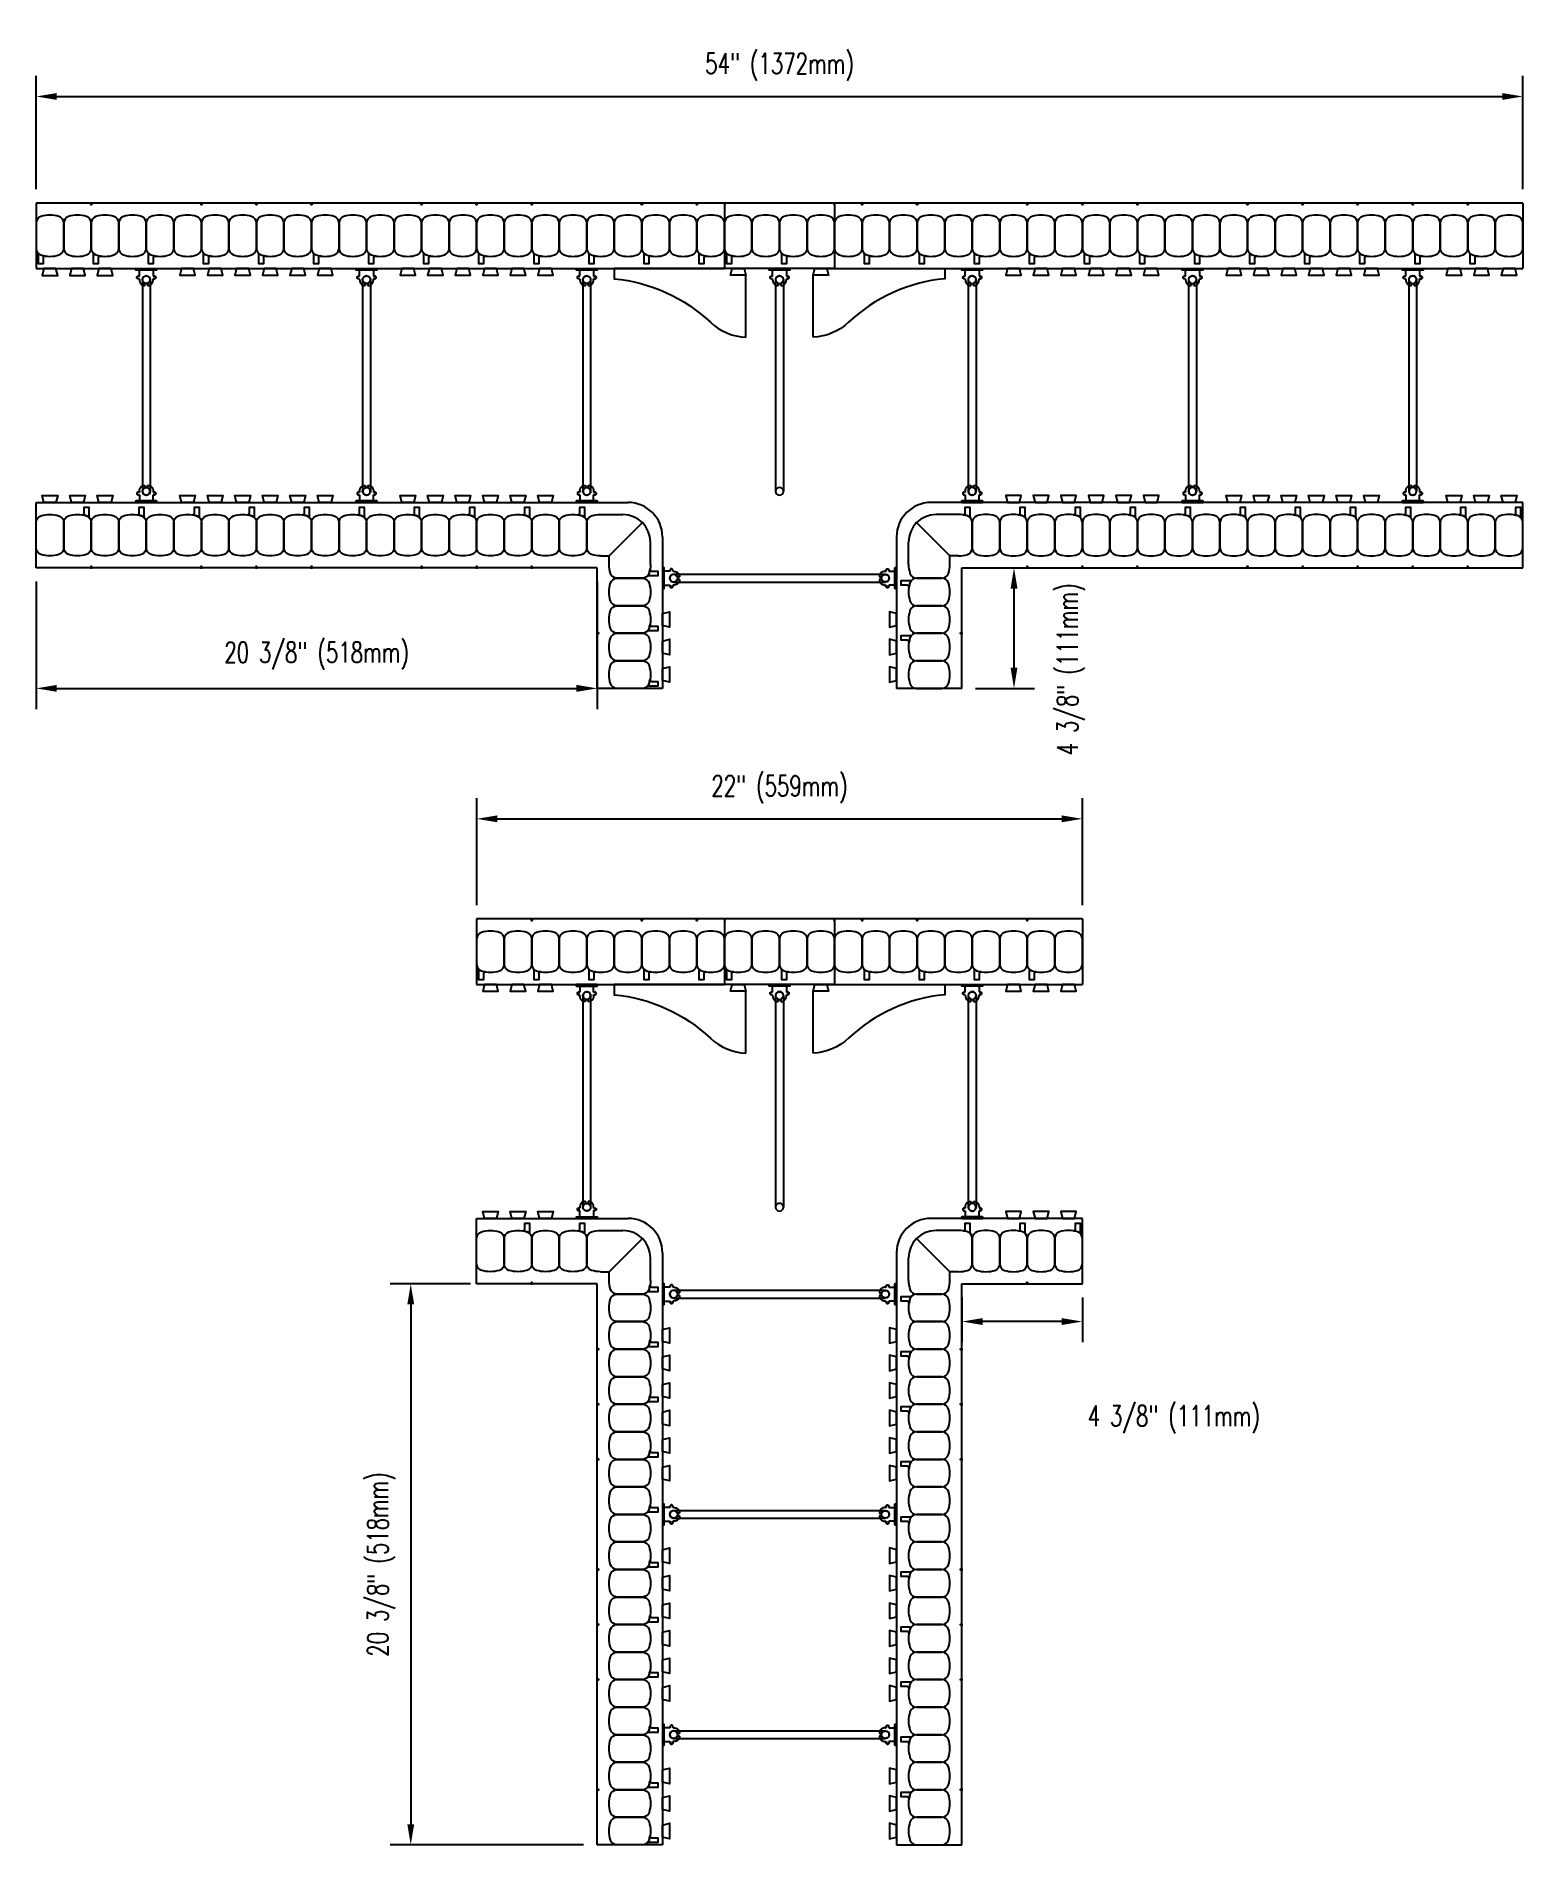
# Model space of a CAD drawing. Header units: inches. Extents: x 253.3 to 307.3, y 84 to 149.7.
import ezdxf

# ---------------------------------------------------------------- set-up
doc = ezdxf.new("R2010")
doc.units = ezdxf.units.IN
doc.header["$MEASUREMENT"] = 0
for name, color, linetype in [('line25', 2, 'Continuous'), ('LINE50', 5, 'Continuous'), ('LINE9', 9, 'Continuous'), ('TEXT', 4, 'Continuous')]:
    doc.layers.add(name, color=color, linetype=linetype)
doc.styles.add('DIM', font='romans.shx', dxfattribs={"width": 0.7})
doc.dimstyles.new('ext_8', dxfattribs={"dimscale": 8, "dimtxt": 0.09375, "dimasz": 0.09375, "dimexe": 0.09375, "dimexo": 0.0625, "dimgap": 0.0625, "dimtad": 1, "dimdec": 1, "dimzin": 3, "dimdsep": 46, "dimlunit": 4, "dimtxsty": 'DIM', "dimcen": 0.09, "dimdle": 0.09375, "dimclrt": 4, "dimadec": 0, "dimazin": 0, "dimtfac": 1, "dimtdec": 1, "dimtmove": 2, "dimatfit": 3, "dimfxl": 0, "dimfrac": 2, "dimtolj": 1, "dimtzin": 0, "dimarcsym": 0})

msp = doc.modelspace()

# ---------------------------------------------------------------- blocks, each defined once
blk = doc.blocks.new('*D17')
at = {"layer": 'Defpoints', "color": 0}
for p in [(253.335, 130.371), (273.71, 130.371), (273.71, 125.996)]:
    blk.add_point(p, dxfattribs=at)
at = {"layer": 'TEXT', "color": 0, "lineweight": -2}
for p, q in [((253.335, 129.871), (253.335, 125.246)), ((273.71, 129.871), (273.71, 125.246)), ((254.085, 125.996), (272.96, 125.996))]:
    blk.add_line(p, q, dxfattribs=at)
at = {"layer": 'TEXT', "color": 0}
for points in [[(254.085, 126.121), (254.085, 125.871), (253.335, 125.996)], [(272.96, 126.121), (272.96, 125.871), (273.71, 125.996)]]:
    blk.add_solid(points, dxfattribs=at)
at = {"layer": 'TEXT', "color": 4, "insert": (263.522, 127.179), "char_height": 0.75, "attachment_point": 5, "style": 'DIM'}
blk.add_mtext('\\A1;20 3/8" (518mm)', dxfattribs=at)
blk = doc.blocks.new('*D18')
at = {"layer": 'Defpoints', "color": 0}
for p in [(307.335, 147.492), (253.335, 143.621), (307.335, 143.621)]:
    blk.add_point(p, dxfattribs=at)
at = {"layer": 'TEXT', "color": 0, "lineweight": -2}
for p, q in [((253.335, 144.121), (253.335, 148.242)), ((307.335, 144.121), (307.335, 148.242)), ((254.085, 147.492), (306.585, 147.492))]:
    blk.add_line(p, q, dxfattribs=at)
at = {"layer": 'TEXT', "color": 0}
for points in [[(254.085, 147.617), (254.085, 147.367), (253.335, 147.492)], [(306.585, 147.617), (306.585, 147.367), (307.335, 147.492)]]:
    blk.add_solid(points, dxfattribs=at)
at = {"layer": 'TEXT', "color": 4, "insert": (280.335, 148.563), "char_height": 0.75, "attachment_point": 5, "style": 'DIM'}
blk.add_mtext('\\A1;54" (1372mm)', dxfattribs=at)
blk = doc.blocks.new('*D19')
at = {"layer": 'Defpoints', "color": 0}
for p in [(291.335, 121.257), (269.335, 117.621), (291.335, 117.621)]:
    blk.add_point(p, dxfattribs=at)
at = {"layer": 'TEXT', "color": 0, "lineweight": -2}
for p, q in [((269.335, 118.121), (269.335, 122.007)), ((291.335, 118.121), (291.335, 122.007)), ((270.085, 121.257), (290.585, 121.257))]:
    blk.add_line(p, q, dxfattribs=at)
at = {"layer": 'TEXT', "color": 0}
for points in [[(270.085, 121.382), (270.085, 121.132), (269.335, 121.257)], [(290.585, 121.382), (290.585, 121.132), (291.335, 121.257)]]:
    blk.add_solid(points, dxfattribs=at)
at = {"layer": 'TEXT', "color": 4, "insert": (280.335, 122.328), "char_height": 0.75, "attachment_point": 5, "style": 'DIM'}
blk.add_mtext('\\A1;22" (559mm)', dxfattribs=at)
blk = doc.blocks.new('*D20')
at = {"layer": 'Defpoints', "color": 0}
for p in [(269.61, 104.371), (266.94, 83.996), (273.71, 83.996)]:
    blk.add_point(p, dxfattribs=at)
at = {"layer": 'TEXT', "color": 0, "lineweight": -2}
for p, q in [((269.11, 104.371), (266.19, 104.371)), ((266.94, 103.621), (266.94, 84.746)), ((273.21, 83.996), (266.19, 83.996))]:
    blk.add_line(p, q, dxfattribs=at)
at = {"layer": 'TEXT', "color": 0}
for points in [[(266.815, 103.621), (267.065, 103.621), (266.94, 104.371)], [(266.815, 84.746), (267.065, 84.746), (266.94, 83.996)]]:
    blk.add_solid(points, dxfattribs=at)
at = {"layer": 'TEXT', "color": 4, "insert": (265.869, 94.183), "char_height": 0.75, "attachment_point": 5, "rotation": 90, "style": 'DIM'}
blk.add_mtext('\\A1;20 3/8" (518mm)', dxfattribs=at)
blk = doc.blocks.new('*D21')
at = {"layer": 'Defpoints', "color": 0}
for p in [(286.96, 104.371), (291.335, 104.371), (286.96, 103)]:
    blk.add_point(p, dxfattribs=at)
at = {"layer": 'TEXT', "color": 0, "lineweight": -2}
for p, q in [((286.96, 103.871), (286.96, 102.25)), ((291.335, 103.871), (291.335, 102.25)), ((290.585, 103), (287.71, 103))]:
    blk.add_line(p, q, dxfattribs=at)
at = {"layer": 'TEXT', "color": 0}
for points in [[(287.71, 103.125), (287.71, 102.875), (286.96, 103)], [(290.585, 103.125), (290.585, 102.875), (291.335, 103)]]:
    blk.add_solid(points, dxfattribs=at)
at = {"layer": 'TEXT', "color": 4, "insert": (294.657, 99.447), "char_height": 0.75, "attachment_point": 5, "style": 'DIM'}
blk.add_mtext('\\A1;4 3/8" (111mm)', dxfattribs=at)
blk = doc.blocks.new('*D22')
at = {"layer": 'Defpoints', "color": 0}
for p in [(286.96, 130.371), (288.853, 130.371), (286.96, 125.996)]:
    blk.add_point(p, dxfattribs=at)
at = {"layer": 'TEXT', "color": 0, "lineweight": -2}
for p, q in [((287.46, 130.371), (289.603, 130.371)), ((288.853, 126.746), (288.853, 129.621)), ((287.46, 125.996), (289.603, 125.996))]:
    blk.add_line(p, q, dxfattribs=at)
at = {"layer": 'TEXT', "color": 0}
for points in [[(288.728, 129.621), (288.978, 129.621), (288.853, 130.371)], [(288.728, 126.746), (288.978, 126.746), (288.853, 125.996)]]:
    blk.add_solid(points, dxfattribs=at)
at = {"layer": 'TEXT', "color": 4, "insert": (290.924, 126.693), "char_height": 0.75, "attachment_point": 5, "rotation": 90, "style": 'DIM'}
blk.add_mtext('\\A1;4 3/8" (111mm)', dxfattribs=at)
blk = doc.blocks.new('Connector')
blk.add_point((0.271, 0))
at = {"layer": 'LINE9'}
for p, q in [((0, 0.375), (0, -0.375)), ((0.062, -0.375), (0.062, 0.375)), ((0.281, 0.25), (0.062, 0.25))]:
    blk.add_line(p, q, dxfattribs=at)
for points, weights in [([(0.007, 0.375), (0.004, 0.375), (0, 0.375)], [1, 0.972587069138, 0.950305488115]), ([(0.327, 0.343), (0.308, 0.343), (0.281, 0.317), (0.281, 0.297)], [1, 0.85355339, 0.85355339, 1]), ([(0.328, 0.343), (0.327, 0.343), (0.327, 0.343)], [1, 0.70710678, 1]), ([(0.375, 0.297), (0.375, 0.317), (0.348, 0.343), (0.329, 0.343)], [1, 0.85355339, 0.85355339, 1]), ([(0.406, 0.25), (0.546, 0.25), (0.619, 0.131)], [0.958404415409, 0.794674173519, 0.864651571113]), ([(0.619, 0.052), (0.612, 0.049), (0.604, 0.049)], [0.83615024178, 0.892081430621, 1]), ([(0, -0.375), (0.004, -0.375), (0.007, -0.375)], [0.950305488115, 0.972587069138, 1]), ([(0.281, -0.297), (0.281, -0.317), (0.308, -0.343), (0.327, -0.343)], [1, 0.85355339, 0.85355339, 1]), ([(0.327, -0.343), (0.281, -0.343), (0.281, -0.297)], [1, 0.70710678, 1]), ([(0.329, -0.343), (0.348, -0.343), (0.375, -0.317), (0.375, -0.297)], [1, 0.85355339, 0.85355339, 1]), ([(0.375, -0.297), (0.375, -0.343), (0.329, -0.343)], [1, 0.70710678, 1]), ([(0.619, -0.131), (0.546, -0.25), (0.406, -0.25)], [0.864651574428, 0.794674169686, 0.958404415195]), ([(0.604, -0.049), (0.612, -0.049), (0.619, -0.052)], [1, 0.89208144177, 0.836150253337])]:
    blk.add_rational_spline(points, weights, degree=2, dxfattribs=at)
for points, degree in [([(0, 0.375), (0.002, 0.375), (0.005, 0.375), (0.007, 0.375)], 3), ([(0.007, 0.375), (0.021, 0.375), (0.051, 0.375), (0.062, 0.375), (0.062, 0.375)], 3), ([(0.281, 0.25), (0.281, 0.297)], 1), ([(0.327, 0.343), (0.327, 0.343), (0.328, 0.343), (0.328, 0.343)], 3), ([(0.328, 0.343), (0.329, 0.343), (0.329, 0.343), (0.329, 0.343)], 3), ([(0.375, 0.25), (0.375, 0.297)], 1), ([(0.406, 0.25), (0.375, 0.25)], 1), ([(0.406, 0.25), (0.406, 0.25)], 1), ([(0.406, 0.25), (0.406, 0.25)], 1), ([(0.406, 0.25), (0.406, 0.25)], 1), ([(0.406, 0.25), (0.406, 0.25)], 1), ([(0.406, 0.25), (0.406, 0.25)], 1), ([(0.406, 0.25), (0.406, 0.25)], 1), ([(0.406, 0.25), (0.406, 0.25)], 1), ([(0.406, 0.25), (0.406, 0.25)], 1), ([(0.406, 0.25), (0.406, 0.25)], 1), ([(0.406, 0.25), (0.406, 0.25)], 1), ([(0.406, 0.25), (0.406, 0.25)], 1), ([(0.406, 0.25), (0.406, 0.25)], 1), ([(0.406, 0.25), (0.406, 0.25)], 1), ([(0.406, 0.25), (0.406, 0.25)], 1), ([(0.406, 0.25), (0.406, 0.25)], 1), ([(0.406, 0.25), (0.406, 0.25)], 1), ([(0.406, 0.25), (0.406, 0.25)], 1), ([(0.406, 0.25), (0.406, 0.25)], 1), ([(0.406, 0.25), (0.406, 0.25)], 1), ([(0.406, 0.25), (0.406, 0.25)], 1), ([(0.406, 0.25), (0.406, 0.25)], 1), ([(0.406, 0.25), (0.406, 0.25)], 1), ([(0.406, 0.25), (0.406, 0.25)], 1), ([(0.406, 0.25), (0.406, 0.25)], 1), ([(0.604, 0.049), (0.532, 0.049)], 1), ([(0.532, 0.049), (0.532, 0.049)], 1), ([(0.532, 0.049), (0.532, 0.049)], 1), ([(0.532, 0.049), (0.532, 0.049)], 1), ([(0.532, 0.049), (0.532, 0.049)], 1), ([(0.532, 0.049), (0.532, 0.049)], 1), ([(0.532, 0.049), (0.532, 0.049)], 1), ([(0.532, 0.049), (0.532, 0.049)], 1), ([(0.532, 0.049), (0.532, 0.049)], 1), ([(0.532, 0.049), (0.532, 0.049)], 1), ([(0.532, 0.049), (0.532, 0.049)], 1), ([(0.604, 0.049), (0.609, 0.049), (0.614, 0.05), (0.619, 0.052)], 3), ([(0.604, 0.049), (0.604, 0.049)], 1), ([(0.604, 0.049), (0.604, 0.049)], 1), ([(0.604, 0.049), (0.604, 0.049)], 1), ([(0.604, 0.049), (0.604, 0.049)], 1), ([(0.619, 0.131), (0.619, 0.052)], 1), ([(0.619, 0.131), (0.619, 0.131)], 1), ([(0.619, 0.131), (0.619, 0.131)], 1), ([(0.619, 0.131), (0.619, 0.131)], 1), ([(0.619, 0.131), (0.619, 0.131)], 1), ([(0.007, -0.375), (0.005, -0.375), (0.002, -0.375), (0, -0.375)], 3), ([(0.062, -0.375), (0.062, -0.375), (0.051, -0.375), (0.021, -0.375), (0.007, -0.375)], 3), ([(0.062, -0.25), (0.281, -0.25)], 1), ([(0.281, -0.297), (0.281, -0.25)], 1), ([(0.281, -0.25), (0.281, -0.297)], 1), ([(0.328, -0.343), (0.328, -0.343), (0.327, -0.343), (0.327, -0.343)], 3), ([(0.329, -0.343), (0.329, -0.343), (0.329, -0.343), (0.328, -0.343)], 3), ([(0.375, -0.25), (0.375, -0.297)], 1), ([(0.375, -0.297), (0.375, -0.25)], 1), ([(0.406, -0.25), (0.375, -0.25)], 1), ([(0.406, -0.25), (0.406, -0.25)], 1), ([(0.406, -0.25), (0.406, -0.25)], 1), ([(0.406, -0.25), (0.406, -0.25)], 1), ([(0.406, -0.25), (0.406, -0.25)], 1), ([(0.406, -0.25), (0.406, -0.25)], 1), ([(0.406, -0.25), (0.406, -0.25)], 1), ([(0.406, -0.25), (0.406, -0.25)], 1), ([(0.406, -0.25), (0.406, -0.25)], 1), ([(0.406, -0.25), (0.406, -0.25)], 1), ([(0.406, -0.25), (0.406, -0.25)], 1), ([(0.406, -0.25), (0.406, -0.25)], 1), ([(0.532, -0.049), (0.604, -0.049)], 1), ([(0.604, -0.049), (0.58, -0.049), (0.556, -0.049), (0.532, -0.049)], 3), ([(0.532, -0.049), (0.532, -0.049)], 1), ([(0.532, -0.049), (0.532, -0.049)], 1), ([(0.532, -0.049), (0.532, -0.049)], 1), ([(0.532, -0.049), (0.532, -0.049)], 1), ([(0.619, -0.052), (0.614, -0.05), (0.609, -0.049), (0.604, -0.049)], 3), ([(0.604, -0.049), (0.604, -0.049)], 1), ([(0.604, -0.049), (0.604, -0.049)], 1), ([(0.604, -0.049), (0.604, -0.049)], 1), ([(0.604, -0.049), (0.604, -0.049)], 1), ([(0.604, -0.049), (0.604, -0.049)], 1), ([(0.604, -0.049), (0.604, -0.049)], 1), ([(0.604, -0.049), (0.604, -0.049)], 1), ([(0.604, -0.049), (0.604, -0.049)], 1), ([(0.619, -0.052), (0.619, -0.131)], 1), ([(0.619, -0.131), (0.619, -0.131)], 1), ([(0.619, -0.131), (0.619, -0.131)], 1), ([(0.619, -0.131), (0.619, -0.131)], 1), ([(0.619, -0.131), (0.619, -0.131)], 1)]:
    blk.add_open_spline(points, degree=degree, dxfattribs=at)
for points, weights, knots in [([(0.062, 0.375), (0.062, 0.375), (0.046, 0.375), (0.03, 0.375), (0.007, 0.375)], [0.868718858569, 0.861102746415, 1, 0.861102734288, 0.868718859898], [0, 0, 0, 0.5, 0.5, 1, 1, 1]), ([(0.532, 0.049), (0.472, 0.203), (0.333, 0.113), (0.157, 0), (0.333, -0.113), (0.472, -0.203), (0.532, -0.049)], [0.899508922286, 0.599718215298, 1, 0.54226024, 1, 0.599718224335, 0.899508908749], [0, 0, 0, 0.318112, 0.318112, 0.681888, 0.681888, 1, 1, 1]), ([(0.007, -0.375), (0.03, -0.375), (0.046, -0.375), (0.062, -0.375), (0.062, -0.375)], [0.868718859319, 0.861102739573, 1, 0.861102742958, 0.868718858948], [0, 0, 0, 0.5, 0.5, 1, 1, 1])]:
    blk.add_rational_spline(points, weights, degree=2, knots=knots, dxfattribs=at)
blk = doc.blocks.new('WEB_CENTRE_TOP_8')
for p, q in [((-0.141, 7.688), (-0.141, 0)), ((0.141, 7.688), (0.141, 0))]:
    blk.add_line(p, q)
for centre in [(0, 7.688), (0, 0)]:
    blk.add_circle(centre, 0.141)

# ---------------------------------------------------------------- dimensions: what is measured, and where the dimension line sits
at = {"layer": 'TEXT'}
for base, p1, p2, text, picture, middle in [((307.3347, 147.4915), (253.3347, 143.6212), (307.3347, 143.6212), '54" (1372mm)', '*D18', (280.3347, 148.5629)), ((291.3347, 121.257), (269.3347, 117.6209), (291.3347, 117.6209), '22" (559mm)', '*D19', (280.3347, 122.3285))]:
    dim = msp.add_linear_dim(base=base, p1=p1, p2=p2, text=text, dimstyle='ext_8', override={"dimdec": 3}, dxfattribs=at)
    dim.commit()
    dim.dimension.update_dxf_attribs({"geometry": picture, "text_midpoint": middle})
for base, p1, p2, text, picture, middle in [((273.7097, 125.9962), (253.3347, 130.3712), (273.7097, 130.3712), '20 3/8" (518mm)', '*D17', (263.5222, 127.1785)), ((286.9597, 103.0003), (291.3347, 104.3709), (286.9597, 104.3709), '4 3/8" (111mm)', '*D21', (294.657, 99.4467))]:
    dim = msp.add_linear_dim(base=base, p1=p1, p2=p2, text=text, dimstyle='ext_8', override={"dimdec": 3}, dxfattribs=at)
    dim.commit()
    dim.dimension.update_dxf_attribs({"geometry": picture, "text_midpoint": middle, "dimtype": 160})
dim = msp.add_linear_dim(base=(288.8526, 130.3712), p1=(286.9597, 125.9962), p2=(286.9597, 130.3712), angle=270, text='4 3/8" (111mm)', dimstyle='ext_8', override={"dimdec": 3}, dxfattribs=at)
dim.commit()
dim.dimension.update_dxf_attribs({"geometry": '*D22', "text_midpoint": (290.924, 126.693), "dimtype": 160})
dim = msp.add_linear_dim(base=(266.94, 83.9959), p1=(269.6098, 104.3709), p2=(273.7097, 83.9959), angle=270, text='20 3/8" (518mm)', dimstyle='ext_8', override={"dimdec": 3}, dxfattribs=at)
dim.commit()
dim.dimension.update_dxf_attribs({"geometry": '*D20', "text_midpoint": (265.8685, 94.1834)})

# ---------------------------------------------------------------- linework, layer by layer
at = {"layer": 'line25'}
for p, q in [((253.3347, 141.2462), (278.3347, 141.2462)), ((282.3347, 141.2462), (278.3347, 141.2462)), ((282.3347, 141.2462), (307.3347, 141.2462)), ((279.1159, 138.7478), (279.1159, 140.9962)), ((281.5536, 138.7478), (281.5536, 140.9962)), ((253.3347, 132.7462), (274.8347, 132.7462)), ((307.3347, 132.7462), (285.8347, 132.7462)), ((276.0847, 131.4962), (276.0847, 125.9962)), ((284.5847, 131.4962), (284.5847, 125.9962)), ((269.3347, 115.2459), (278.3347, 115.2459)), ((282.3347, 115.2459), (278.3347, 115.2459)), ((279.1159, 112.7475), (279.1159, 114.9959)), ((281.5536, 112.7475), (281.5536, 114.9959)), ((282.3347, 115.2459), (291.3347, 115.2459)), ((269.3347, 106.7459), (274.8347, 106.7459)), ((291.3347, 106.7459), (285.8347, 106.7459)), ((276.0847, 105.4959), (276.0847, 83.9959)), ((284.5847, 105.4959), (284.5847, 83.9959))]:
    msp.add_line(p, q, dxfattribs=at)
for points in [[(253.6159, 141.2436), (253.5536, 140.9936), (254.1159, 140.9936), (254.0536, 141.2436)], [(254.6159, 141.2436), (254.5536, 140.9936), (255.1159, 140.9936), (255.0536, 141.2436)], [(255.6159, 141.2436), (255.5536, 140.9936), (256.1159, 140.9936), (256.0536, 141.2436)], [(258.6159, 141.2462), (258.5536, 140.9962), (259.1159, 140.9962), (259.0536, 141.2462)], [(259.6159, 141.2462), (259.5536, 140.9962), (260.1159, 140.9962), (260.0536, 141.2462)], [(260.6159, 141.2462), (260.5536, 140.9962), (261.1159, 140.9962), (261.0536, 141.2462)], [(261.6159, 141.2462), (261.5536, 140.9962), (262.1159, 140.9962), (262.0536, 141.2462)], [(262.6159, 141.2462), (262.5536, 140.9962), (263.1159, 140.9962), (263.0536, 141.2462)], [(263.6159, 141.2462), (263.5536, 140.9962), (264.1159, 140.9962), (264.0536, 141.2462)], [(266.6159, 141.2462), (266.5536, 140.9962), (267.1159, 140.9962), (267.0536, 141.2462)], [(267.6159, 141.2462), (267.5536, 140.9962), (268.1159, 140.9962), (268.0536, 141.2462)], [(268.6159, 141.2462), (268.5536, 140.9962), (269.1159, 140.9962), (269.0536, 141.2462)], [(269.6159, 141.2462), (269.5536, 140.9962), (270.1159, 140.9962), (270.0536, 141.2462)], [(270.6159, 141.2462), (270.5536, 140.9962), (271.1159, 140.9962), (271.0536, 141.2462)], [(271.6159, 141.2462), (271.5536, 140.9962), (272.1159, 140.9962), (272.0536, 141.2462)], [(279.0536, 141.2462), (279.1159, 140.9962), (278.5536, 140.9962), (278.6159, 141.2462)], [(282.0536, 141.2462), (282.1159, 140.9962), (281.5536, 140.9962), (281.6159, 141.2462)], [(288.6159, 141.2462), (288.5536, 140.9962), (289.1159, 140.9962), (289.0536, 141.2462)], [(289.6159, 141.2462), (289.5536, 140.9962), (290.1159, 140.9962), (290.0536, 141.2462)], [(290.6159, 141.2462), (290.5536, 140.9962), (291.1159, 140.9962), (291.0536, 141.2462)], [(291.6159, 141.2462), (291.5536, 140.9962), (292.1159, 140.9962), (292.0536, 141.2462)], [(292.6159, 141.2462), (292.5536, 140.9962), (293.1159, 140.9962), (293.0536, 141.2462)], [(293.6159, 141.2462), (293.5536, 140.9962), (294.1159, 140.9962), (294.0536, 141.2462)], [(296.6159, 141.2462), (296.5536, 140.9962), (297.1159, 140.9962), (297.0536, 141.2462)], [(297.6159, 141.2462), (297.5536, 140.9962), (298.1159, 140.9962), (298.0536, 141.2462)], [(298.6159, 141.2462), (298.5536, 140.9962), (299.1159, 140.9962), (299.0536, 141.2462)], [(299.6159, 141.2462), (299.5536, 140.9962), (300.1159, 140.9962), (300.0536, 141.2462)], [(300.6159, 141.2462), (300.5536, 140.9962), (301.1159, 140.9962), (301.0536, 141.2462)], [(301.6159, 141.2462), (301.5536, 140.9962), (302.1159, 140.9962), (302.0536, 141.2462)], [(304.6159, 141.2462), (304.5536, 140.9962), (305.1159, 140.9962), (305.0536, 141.2462)], [(305.6159, 141.2462), (305.5536, 140.9962), (306.1159, 140.9962), (306.0536, 141.2462)], [(306.6159, 141.2462), (306.5536, 140.9962), (307.1159, 140.9962), (307.0536, 141.2462)], [(253.6159, 132.7462), (253.5536, 132.9962), (254.1159, 132.9962), (254.0536, 132.7462)], [(254.6159, 132.7462), (254.5536, 132.9962), (255.1159, 132.9962), (255.0536, 132.7462)], [(255.6159, 132.7462), (255.5536, 132.9962), (256.1159, 132.9962), (256.0536, 132.7462)], [(258.6159, 132.7487), (258.5536, 132.9987), (259.1159, 132.9987), (259.0536, 132.7487)], [(259.6159, 132.7487), (259.5536, 132.9987), (260.1159, 132.9987), (260.0536, 132.7487)], [(260.6159, 132.7487), (260.5536, 132.9987), (261.1159, 132.9987), (261.0536, 132.7487)], [(261.6159, 132.7487), (261.5536, 132.9987), (262.1159, 132.9987), (262.0536, 132.7487)], [(262.6159, 132.7487), (262.5536, 132.9987), (263.1159, 132.9987), (263.0536, 132.7487)], [(263.6159, 132.7487), (263.5536, 132.9987), (264.1159, 132.9987), (264.0536, 132.7487)], [(266.6159, 132.7462), (266.5536, 132.9962), (267.1159, 132.9962), (267.0536, 132.7462)], [(267.6159, 132.7462), (267.5536, 132.9962), (268.1159, 132.9962), (268.0536, 132.7462)], [(268.6159, 132.7462), (268.5536, 132.9962), (269.1159, 132.9962), (269.0536, 132.7462)], [(269.6159, 132.7462), (269.5536, 132.9962), (270.1159, 132.9962), (270.0536, 132.7462)], [(270.6159, 132.7462), (270.5536, 132.9962), (271.1159, 132.9962), (271.0536, 132.7462)], [(271.6159, 132.7462), (271.5536, 132.9962), (272.1159, 132.9962), (272.0536, 132.7462)], [(289.0536, 132.7462), (289.1159, 132.9962), (288.5536, 132.9962), (288.6159, 132.7462)], [(290.0536, 132.7462), (290.1159, 132.9962), (289.5536, 132.9962), (289.6159, 132.7462)], [(291.0536, 132.7462), (291.1159, 132.9962), (290.5536, 132.9962), (290.6159, 132.7462)], [(292.0536, 132.7462), (292.1159, 132.9962), (291.5536, 132.9962), (291.6159, 132.7462)], [(293.0536, 132.7462), (293.1159, 132.9962), (292.5536, 132.9962), (292.6159, 132.7462)], [(294.0536, 132.7462), (294.1159, 132.9962), (293.5536, 132.9962), (293.6159, 132.7462)], [(296.6159, 132.7462), (296.5536, 132.9962), (297.1159, 132.9962), (297.0536, 132.7462)], [(297.6159, 132.7462), (297.5536, 132.9962), (298.1159, 132.9962), (298.0536, 132.7462)], [(298.6159, 132.7462), (298.5536, 132.9962), (299.1159, 132.9962), (299.0536, 132.7462)], [(299.6159, 132.7462), (299.5536, 132.9962), (300.1159, 132.9962), (300.0536, 132.7462)], [(300.6159, 132.7462), (300.5536, 132.9962), (301.1159, 132.9962), (301.0536, 132.7462)], [(301.6159, 132.7462), (301.5536, 132.9962), (302.1159, 132.9962), (302.0536, 132.7462)], [(304.6159, 132.7462), (304.5536, 132.9962), (305.1159, 132.9962), (305.0536, 132.7462)], [(305.6159, 132.7462), (305.5536, 132.9962), (306.1159, 132.9962), (306.0536, 132.7462)], [(306.6159, 132.7462), (306.5536, 132.9962), (307.1159, 132.9962), (307.0536, 132.7462)], [(276.0847, 128.715), (276.3347, 128.7774), (276.3347, 128.215), (276.0847, 128.2774)], [(284.5847, 128.715), (284.3347, 128.7774), (284.3347, 128.215), (284.5847, 128.2774)], [(276.0847, 127.715), (276.3347, 127.7774), (276.3347, 127.215), (276.0847, 127.2774)], [(284.5847, 127.715), (284.3347, 127.7774), (284.3347, 127.215), (284.5847, 127.2774)], [(276.0847, 126.715), (276.3347, 126.7774), (276.3347, 126.215), (276.0847, 126.2774)], [(284.5847, 126.715), (284.3347, 126.7774), (284.3347, 126.215), (284.5847, 126.2774)], [(269.6159, 115.2459), (269.5536, 114.9959), (270.1159, 114.9959), (270.0536, 115.2459)], [(270.6159, 115.2459), (270.5536, 114.9959), (271.1159, 114.9959), (271.0536, 115.2459)], [(271.6159, 115.2459), (271.5536, 114.9959), (272.1159, 114.9959), (272.0536, 115.2459)], [(279.0536, 115.2459), (279.1159, 114.9959), (278.5536, 114.9959), (278.6159, 115.2459)], [(282.0536, 115.2459), (282.1159, 114.9959), (281.5536, 114.9959), (281.6159, 115.2459)], [(288.6159, 115.2459), (288.5536, 114.9959), (289.1159, 114.9959), (289.0536, 115.2459)], [(289.6159, 115.2459), (289.5536, 114.9959), (290.1159, 114.9959), (290.0536, 115.2459)], [(290.6159, 115.2459), (290.5536, 114.9959), (291.1159, 114.9959), (291.0536, 115.2459)], [(269.6159, 106.7459), (269.5536, 106.9959), (270.1159, 106.9959), (270.0536, 106.7459)], [(270.6159, 106.7459), (270.5536, 106.9959), (271.1159, 106.9959), (271.0536, 106.7459)], [(271.6159, 106.7459), (271.5536, 106.9959), (272.1159, 106.9959), (272.0536, 106.7459)], [(289.0536, 106.7459), (289.1159, 106.9959), (288.5536, 106.9959), (288.6159, 106.7459)], [(290.0536, 106.7459), (290.1159, 106.9959), (289.5536, 106.9959), (289.6159, 106.7459)], [(291.0536, 106.7459), (291.1159, 106.9959), (290.5536, 106.9959), (290.6159, 106.7459)], [(276.0847, 102.7147), (276.3347, 102.777), (276.3347, 102.2147), (276.0847, 102.277)], [(284.5847, 102.7147), (284.3347, 102.777), (284.3347, 102.2147), (284.5847, 102.277)], [(276.0847, 101.7147), (276.3347, 101.777), (276.3347, 101.2147), (276.0847, 101.277)], [(284.5847, 101.7147), (284.3347, 101.777), (284.3347, 101.2147), (284.5847, 101.277)], [(276.0847, 100.7147), (276.3347, 100.777), (276.3347, 100.2147), (276.0847, 100.277)], [(284.5847, 100.7147), (284.3347, 100.777), (284.3347, 100.2147), (284.5847, 100.277)], [(276.0847, 99.7147), (276.3347, 99.777), (276.3347, 99.2147), (276.0847, 99.277)], [(284.5847, 99.7147), (284.3347, 99.777), (284.3347, 99.2147), (284.5847, 99.277)], [(276.0847, 98.7147), (276.3347, 98.777), (276.3347, 98.2147), (276.0847, 98.277)], [(284.5847, 98.7147), (284.3347, 98.777), (284.3347, 98.2147), (284.5847, 98.277)], [(276.0847, 97.7147), (276.3347, 97.777), (276.3347, 97.2147), (276.0847, 97.277)], [(284.5847, 97.7147), (284.3347, 97.777), (284.3347, 97.2147), (284.5847, 97.277)], [(276.0847, 94.7147), (276.3347, 94.777), (276.3347, 94.2147), (276.0847, 94.277)], [(284.5847, 94.7147), (284.3347, 94.777), (284.3347, 94.2147), (284.5847, 94.277)], [(276.0847, 93.7147), (276.3347, 93.777), (276.3347, 93.2147), (276.0847, 93.277)], [(284.5847, 93.7147), (284.3347, 93.777), (284.3347, 93.2147), (284.5847, 93.277)], [(276.0847, 92.7147), (276.3347, 92.777), (276.3347, 92.2147), (276.0847, 92.277)], [(284.5847, 92.7147), (284.3347, 92.777), (284.3347, 92.2147), (284.5847, 92.277)], [(276.0847, 91.7147), (276.3347, 91.777), (276.3347, 91.2147), (276.0847, 91.277)], [(284.5847, 91.7147), (284.3347, 91.777), (284.3347, 91.2147), (284.5847, 91.277)], [(276.0847, 90.7147), (276.3347, 90.777), (276.3347, 90.2147), (276.0847, 90.277)], [(284.5847, 90.7147), (284.3347, 90.777), (284.3347, 90.2147), (284.5847, 90.277)], [(276.0847, 89.7147), (276.3347, 89.777), (276.3347, 89.2147), (276.0847, 89.277)], [(284.5847, 89.7147), (284.3347, 89.777), (284.3347, 89.2147), (284.5847, 89.277)], [(276.0847, 86.7147), (276.3347, 86.777), (276.3347, 86.2147), (276.0847, 86.277)], [(284.5847, 86.7147), (284.3347, 86.777), (284.3347, 86.2147), (284.5847, 86.277)], [(276.0847, 85.7147), (276.3347, 85.777), (276.3347, 85.2147), (276.0847, 85.277)], [(284.5847, 85.7147), (284.3347, 85.777), (284.3347, 85.2147), (284.5847, 85.277)], [(276.0847, 84.7147), (276.3347, 84.777), (276.3347, 84.2147), (276.0847, 84.277)], [(284.5847, 84.7147), (284.3347, 84.777), (284.3347, 84.2147), (284.5847, 84.277)]]:
    msp.add_lwpolyline(points, close=True, dxfattribs=at)
for points in [[(279.1159, 141.2462), (274.3347, 141.2462), (274.3347, 140.8712, -0.1663746), (277.8256, 139.2898, 0.1806528), (279.1159, 138.7478, 0.1806528)], [(281.5536, 141.2462), (286.3347, 141.2462), (286.3347, 140.8712, 0.1663746), (282.8439, 139.2898, -0.1806528), (281.5536, 138.7478, -0.1806528)], [(279.1159, 115.2459), (274.3347, 115.2459), (274.3347, 114.8709, -0.1663746), (277.8256, 113.2894, 0.1806528), (279.1159, 112.7475, 0.1806528)], [(281.5536, 115.2459), (286.3347, 115.2459), (286.3347, 114.8709, 0.1663746), (282.8439, 113.2894, -0.1806528), (281.5536, 112.7475, -0.1806528)]]:
    msp.add_lwpolyline(points, format="xyb", dxfattribs=at)
msp.add_lwpolyline([(282.3347, 141.2462), (286.3347, 141.2462), (286.3347, 140.8712)], dxfattribs=at)
for centre, start, end in [((274.8347, 131.4962), 0, 90), ((285.8347, 131.4962), 90, 180), ((274.8347, 105.4959), 0, 90), ((285.8347, 105.4959), 90, 180)]:
    msp.add_arc(centre, 1.25, start, end, dxfattribs=at)
at = {"layer": 'LINE50'}
for p, q in [((253.3347, 143.6212), (253.3347, 141.2462)), ((278.3347, 143.6212), (253.3347, 143.6212)), ((282.3347, 143.6212), (278.3347, 143.6212)), ((307.3347, 143.6212), (282.3347, 143.6212)), ((307.3347, 143.6212), (307.3347, 141.2462)), ((253.3347, 130.3712), (253.3347, 132.7462)), ((307.3347, 130.3712), (307.3347, 132.7462)), ((273.7097, 130.3712), (253.3347, 130.3712)), ((273.7097, 125.9962), (273.7097, 130.3712)), ((286.9597, 130.3712), (307.3347, 130.3712)), ((286.9597, 125.9962), (286.9597, 130.3712)), ((276.0847, 125.9962), (273.7097, 125.9962)), ((286.9597, 125.9962), (284.5847, 125.9962)), ((269.3347, 117.6209), (269.3347, 115.2459)), ((278.3347, 117.6209), (269.3347, 117.6209)), ((282.3347, 117.6209), (278.3347, 117.6209)), ((291.3347, 117.6209), (282.3347, 117.6209)), ((291.3347, 117.6209), (291.3347, 115.2459)), ((269.3347, 104.3709), (269.3347, 106.7459)), ((291.3347, 104.3709), (291.3347, 106.7459)), ((273.7097, 104.3709), (269.3347, 104.3709)), ((273.7097, 83.9959), (273.7097, 104.3709)), ((286.9597, 83.9959), (286.9597, 104.3709)), ((286.9597, 104.3709), (291.3347, 104.3709)), ((276.0847, 83.9959), (273.7097, 83.9959)), ((284.5847, 83.9959), (286.9597, 83.9959))]:
    msp.add_line(p, q, dxfattribs=at)
at = {"layer": 'LINE9'}
for p, q in [((278.3347, 143.6212), (278.3347, 141.2462)), ((282.3347, 143.6212), (282.3347, 141.2462)), ((273.8347, 132.3087), (274.6472, 132.3087)), ((286.8347, 132.3087), (286.0222, 132.3087)), ((274.1472, 130.8087), (275.3543, 132.0158)), ((286.5222, 130.8087), (285.3151, 132.0158)), ((273.8347, 130.8087), (274.1472, 130.8087)), ((274.1472, 130.4962), (274.1472, 130.8087)), ((275.6472, 130.4962), (275.6472, 131.3087)), ((285.0222, 130.4962), (285.0222, 131.3087)), ((286.8347, 130.8087), (286.5222, 130.8087)), ((286.5222, 130.4962), (286.5222, 130.8087)), ((278.3347, 117.6209), (278.3347, 115.2459)), ((282.3347, 117.6209), (282.3347, 115.2459)), ((273.8347, 106.3084), (274.6472, 106.3084)), ((274.1472, 104.8084), (275.3543, 106.0155)), ((286.5222, 104.8084), (285.3151, 106.0155)), ((286.8347, 106.3084), (286.0222, 106.3084)), ((275.6472, 104.4959), (275.6472, 105.3084)), ((285.0222, 104.4959), (285.0222, 105.3084)), ((273.8347, 104.8084), (274.1472, 104.8084)), ((274.1472, 104.4959), (274.1472, 104.8084)), ((286.5222, 104.4959), (286.5222, 104.8084)), ((286.8347, 104.8084), (286.5222, 104.8084))]:
    msp.add_line(p, q, dxfattribs=at)
for points in [[(255.366, 143.6212), (255.3347, 143.5567), (255.3035, 143.6212)], [(259.366, 143.6212), (259.3347, 143.5567), (259.3035, 143.6212)], [(259.366, 143.6212), (259.3347, 143.5567), (259.3035, 143.6212)], [(261.366, 143.6212), (261.3347, 143.5567), (261.3035, 143.6212)], [(263.366, 143.6212), (263.3347, 143.5567), (263.3035, 143.6212)], [(267.366, 143.6212), (267.3347, 143.5567), (267.3035, 143.6212)], [(267.366, 143.6212), (267.3347, 143.5567), (267.3035, 143.6212)], [(269.366, 143.6212), (269.3347, 143.5567), (269.3035, 143.6212)], [(271.366, 143.6212), (271.3347, 143.5567), (271.3035, 143.6212)], [(275.366, 143.6212), (275.3347, 143.5567), (275.3035, 143.6212)], [(277.366, 143.6212), (277.3347, 143.5567), (277.3035, 143.6212)], [(283.366, 143.6212), (283.3347, 143.5567), (283.3035, 143.6212)], [(285.366, 143.6212), (285.3347, 143.5567), (285.3035, 143.6212)], [(289.366, 143.6212), (289.3347, 143.5567), (289.3035, 143.6212)], [(289.366, 143.6212), (289.3347, 143.5567), (289.3035, 143.6212)], [(291.366, 143.6212), (291.3347, 143.5567), (291.3035, 143.6212)], [(293.366, 143.6212), (293.3347, 143.5567), (293.3035, 143.6212)], [(297.366, 143.6212), (297.3347, 143.5567), (297.3035, 143.6212)], [(299.366, 143.6212), (299.3347, 143.5567), (299.3035, 143.6212)], [(301.366, 143.6212), (301.3347, 143.5567), (301.3035, 143.6212)], [(303.366, 143.6212), (303.3347, 143.5567), (303.3035, 143.6212)], [(305.366, 143.6212), (305.3347, 143.5567), (305.3035, 143.6212)], [(255.366, 130.3712), (255.3347, 130.4357), (255.3035, 130.3712)], [(259.366, 130.3712), (259.3347, 130.4357), (259.3035, 130.3712)], [(259.366, 130.3712), (259.3347, 130.4357), (259.3035, 130.3712)], [(261.366, 130.3712), (261.3347, 130.4357), (261.3035, 130.3712)], [(263.366, 130.3712), (263.3347, 130.4357), (263.3035, 130.3712)], [(267.366, 130.3712), (267.3347, 130.4357), (267.3035, 130.3712)], [(267.366, 130.3712), (267.3347, 130.4357), (267.3035, 130.3712)], [(269.366, 130.3712), (269.3347, 130.4357), (269.3035, 130.3712)], [(271.366, 130.3712), (271.3347, 130.4357), (271.3035, 130.3712)], [(289.366, 130.3728), (289.3347, 130.4372), (289.3035, 130.3728)], [(289.366, 130.3728), (289.3347, 130.4372), (289.3035, 130.3728)], [(291.366, 130.3728), (291.3347, 130.4372), (291.3035, 130.3728)], [(293.366, 130.3728), (293.3347, 130.4372), (293.3035, 130.3728)], [(297.366, 130.3728), (297.3347, 130.4372), (297.3035, 130.3728)], [(299.366, 130.3728), (299.3347, 130.4372), (299.3035, 130.3728)], [(301.366, 130.3728), (301.3347, 130.4372), (301.3035, 130.3728)], [(303.366, 130.3728), (303.3347, 130.4372), (303.3035, 130.3728)], [(305.366, 130.3728), (305.3347, 130.4372), (305.3035, 130.3728)], [(273.7097, 127.9649), (273.7742, 127.9962), (273.7097, 128.0274)], [(286.9597, 127.9649), (286.8952, 127.9962), (286.9597, 128.0274)], [(271.366, 117.6209), (271.3347, 117.5564), (271.3035, 117.6209)], [(271.366, 117.6209), (271.3347, 117.5564), (271.3035, 117.6209)], [(275.366, 117.6209), (275.3347, 117.5564), (275.3035, 117.6209)], [(275.366, 117.6209), (275.3347, 117.5564), (275.3035, 117.6209)], [(277.366, 117.6209), (277.3347, 117.5564), (277.3035, 117.6209)], [(283.366, 117.6209), (283.3347, 117.5564), (283.3035, 117.6209)], [(283.366, 117.6209), (283.3347, 117.5564), (283.3035, 117.6209)], [(285.366, 117.6209), (285.3347, 117.5564), (285.3035, 117.6209)], [(285.366, 117.6209), (285.3347, 117.5564), (285.3035, 117.6209)], [(289.366, 117.6209), (289.3347, 117.5564), (289.3035, 117.6209)], [(289.366, 117.6209), (289.3347, 117.5564), (289.3035, 117.6209)], [(289.366, 117.6209), (289.3347, 117.5564), (289.3035, 117.6209)], [(271.366, 104.3709), (271.3347, 104.4354), (271.3035, 104.3709)], [(289.2984, 104.3709), (289.3297, 104.4354), (289.3609, 104.3709)], [(273.7097, 101.9646), (273.7742, 101.9959), (273.7097, 102.0271)], [(286.9597, 101.9646), (286.8952, 101.9959), (286.9597, 102.0271)], [(273.7097, 99.9646), (273.7742, 99.9959), (273.7097, 100.0271)], [(286.9597, 99.9646), (286.8952, 99.9959), (286.9597, 100.0271)], [(273.7097, 97.9646), (273.7742, 97.9959), (273.7097, 98.0271)], [(286.9597, 97.9646), (286.8952, 97.9959), (286.9597, 98.0271)], [(273.7097, 93.9646), (273.7742, 93.9959), (273.7097, 94.0271)], [(286.9597, 93.9646), (286.8952, 93.9959), (286.9597, 94.0271)], [(273.7097, 91.9646), (273.7742, 91.9959), (273.7097, 92.0271)], [(286.9597, 91.9646), (286.8952, 91.9959), (286.9597, 92.0271)], [(273.7097, 89.9646), (273.7742, 89.9959), (273.7097, 90.0271)], [(286.9597, 89.9646), (286.8952, 89.9959), (286.9597, 90.0271)], [(273.7097, 85.9646), (273.7742, 85.9959), (273.7097, 86.0271)], [(286.9597, 85.9646), (286.8952, 85.9959), (286.9597, 86.0271)]]:
    msp.add_lwpolyline(points, close=True, dxfattribs=at)
for points in [[(278.3347, 143.6212), (278.366, 143.6212), (278.3347, 143.5567)], [(282.3347, 143.5567), (282.3035, 143.6212), (282.3347, 143.6212)], [(282.3347, 143.5567), (282.3035, 143.6212), (282.3347, 143.6212)], [(278.3347, 117.6209), (278.366, 117.6209), (278.3347, 117.5564)], [(282.3347, 117.5564), (282.3035, 117.6209), (282.3347, 117.6209)], [(282.3347, 117.5564), (282.3035, 117.6209), (282.3347, 117.6209)]]:
    msp.add_lwpolyline(points, dxfattribs=at)
for points in [[(253.5078, 141.7352, 0.1576708), (254.1617, 141.7352, 0.3253046), (254.3347, 141.9731), (254.3347, 142.8943, 0.3253046), (254.1617, 143.1321, 0.1576708), (253.5078, 143.1321, 0.3253046), (253.3347, 142.8943), (253.3347, 141.9731, 0.3253046)], [(254.5078, 141.7352, 0.1576708), (255.1617, 141.7352, 0.3253046), (255.3347, 141.9731), (255.3347, 142.8943, 0.3253046), (255.1617, 143.1321, 0.1576708), (254.5078, 143.1321, 0.3253046), (254.3347, 142.8943), (254.3347, 141.9731, 0.3253046)], [(255.5078, 141.7352, 0.1576708), (256.1617, 141.7352, 0.3253046), (256.3347, 141.9731), (256.3347, 142.8943, 0.3253046), (256.1617, 143.1321, 0.1576708), (255.5078, 143.1321, 0.3253046), (255.3347, 142.8943), (255.3347, 141.9731, 0.3253046)], [(256.5078, 141.7352, 0.1576708), (257.1617, 141.7352, 0.3253046), (257.3347, 141.9731), (257.3347, 142.8943, 0.3253046), (257.1617, 143.1321, 0.1576708), (256.5078, 143.1321, 0.3253046), (256.3347, 142.8943), (256.3347, 141.9731, 0.3253046)], [(257.5078, 141.7352, 0.1576708), (258.1617, 141.7352, 0.3253046), (258.3347, 141.9731), (258.3347, 142.8943, 0.3253046), (258.1617, 143.1321, 0.1576708), (257.5078, 143.1321, 0.3253046), (257.3347, 142.8943), (257.3347, 141.9731, 0.3253046)], [(258.5078, 141.7352, 0.1576708), (259.1617, 141.7352, 0.3253046), (259.3347, 141.9731), (259.3347, 142.8943, 0.3253046), (259.1617, 143.1321, 0.1576708), (258.5078, 143.1321, 0.3253046), (258.3347, 142.8943), (258.3347, 141.9731, 0.3253046)], [(259.5078, 141.7352, 0.1576708), (260.1617, 141.7352, 0.3253046), (260.3347, 141.9731), (260.3347, 142.8943, 0.3253046), (260.1617, 143.1321, 0.1576708), (259.5078, 143.1321, 0.3253046), (259.3347, 142.8943), (259.3347, 141.9731, 0.3253046)], [(260.5078, 141.7352, 0.1576708), (261.1617, 141.7352, 0.3253046), (261.3347, 141.9731), (261.3347, 142.8943, 0.3253046), (261.1617, 143.1321, 0.1576708), (260.5078, 143.1321, 0.3253046), (260.3347, 142.8943), (260.3347, 141.9731, 0.3253046)], [(261.5078, 141.7352, 0.1576708), (262.1617, 141.7352, 0.3253046), (262.3347, 141.9731), (262.3347, 142.8943, 0.3253046), (262.1617, 143.1321, 0.1576708), (261.5078, 143.1321, 0.3253046), (261.3347, 142.8943), (261.3347, 141.9731, 0.3253046)], [(262.5078, 141.7352, 0.1576708), (263.1617, 141.7352, 0.3253046), (263.3347, 141.9731), (263.3347, 142.8943, 0.3253046), (263.1617, 143.1321, 0.1576708), (262.5078, 143.1321, 0.3253046), (262.3347, 142.8943), (262.3347, 141.9731, 0.3253046)], [(263.5078, 141.7352, 0.1576708), (264.1617, 141.7352, 0.3253046), (264.3347, 141.9731), (264.3347, 142.8943, 0.3253046), (264.1617, 143.1321, 0.1576708), (263.5078, 143.1321, 0.3253046), (263.3347, 142.8943), (263.3347, 141.9731, 0.3253046)], [(264.5078, 141.7352, 0.1576708), (265.1617, 141.7352, 0.3253046), (265.3347, 141.9731), (265.3347, 142.8943, 0.3253046), (265.1617, 143.1321, 0.1576708), (264.5078, 143.1321, 0.3253046), (264.3347, 142.8943), (264.3347, 141.9731, 0.3253046)], [(265.5078, 141.7352, 0.1576708), (266.1617, 141.7352, 0.3253046), (266.3347, 141.9731), (266.3347, 142.8943, 0.3253046), (266.1617, 143.1321, 0.1576708), (265.5078, 143.1321, 0.3253046), (265.3347, 142.8943), (265.3347, 141.9731, 0.3253046)], [(266.5078, 141.7352, 0.1576708), (267.1617, 141.7352, 0.3253046), (267.3347, 141.9731), (267.3347, 142.8943, 0.3253046), (267.1617, 143.1321, 0.1576708), (266.5078, 143.1321, 0.3253046), (266.3347, 142.8943), (266.3347, 141.9731, 0.3253046)], [(267.5078, 141.7352, 0.1576708), (268.1617, 141.7352, 0.3253046), (268.3347, 141.9731), (268.3347, 142.8943, 0.3253046), (268.1617, 143.1321, 0.1576708), (267.5078, 143.1321, 0.3253046), (267.3347, 142.8943), (267.3347, 141.9731, 0.3253046)], [(268.5078, 141.7352, 0.1576708), (269.1617, 141.7352, 0.3253046), (269.3347, 141.9731), (269.3347, 142.8943, 0.3253046), (269.1617, 143.1321, 0.1576708), (268.5078, 143.1321, 0.3253046), (268.3347, 142.8943), (268.3347, 141.9731, 0.3253046)], [(269.5078, 141.7352, 0.1576708), (270.1617, 141.7352, 0.3253046), (270.3347, 141.9731), (270.3347, 142.8943, 0.3253046), (270.1617, 143.1321, 0.1576708), (269.5078, 143.1321, 0.3253046), (269.3347, 142.8943), (269.3347, 141.9731, 0.3253046)], [(270.5078, 141.7352, 0.1576708), (271.1617, 141.7352, 0.3253046), (271.3347, 141.9731), (271.3347, 142.8943, 0.3253046), (271.1617, 143.1321, 0.1576708), (270.5078, 143.1321, 0.3253046), (270.3347, 142.8943), (270.3347, 141.9731, 0.3253046)], [(271.5078, 141.7352, 0.1576708), (272.1617, 141.7352, 0.3253046), (272.3347, 141.9731), (272.3347, 142.8943, 0.3253046), (272.1617, 143.1321, 0.1576708), (271.5078, 143.1321, 0.3253046), (271.3347, 142.8943), (271.3347, 141.9731, 0.3253046)], [(272.5078, 141.7352, 0.1576708), (273.1617, 141.7352, 0.3253046), (273.3347, 141.9731), (273.3347, 142.8943, 0.3253046), (273.1617, 143.1321, 0.1576708), (272.5078, 143.1321, 0.3253046), (272.3347, 142.8943), (272.3347, 141.9731, 0.3253046)], [(273.5078, 141.7352, 0.1576708), (274.1617, 141.7352, 0.3253046), (274.3347, 141.9731), (274.3347, 142.8943, 0.3253046), (274.1617, 143.1321, 0.1576708), (273.5078, 143.1321, 0.3253046), (273.3347, 142.8943), (273.3347, 141.9731, 0.3253046)], [(274.5078, 141.7352, 0.1576708), (275.1617, 141.7352, 0.3253046), (275.3347, 141.9731), (275.3347, 142.8943, 0.3253046), (275.1617, 143.1321, 0.1576708), (274.5078, 143.1321, 0.3253046), (274.3347, 142.8943), (274.3347, 141.9731, 0.3253046)], [(275.5078, 141.7352, 0.1576708), (276.1617, 141.7352, 0.3253046), (276.3347, 141.9731), (276.3347, 142.8943, 0.3253046), (276.1617, 143.1321, 0.1576708), (275.5078, 143.1321, 0.3253046), (275.3347, 142.8943), (275.3347, 141.9731, 0.3253046)], [(276.5078, 141.7352, 0.1576708), (277.1617, 141.7352, 0.3253046), (277.3347, 141.9731), (277.3347, 142.8943, 0.3253046), (277.1617, 143.1321, 0.1576708), (276.5078, 143.1321, 0.3253046), (276.3347, 142.8943), (276.3347, 141.9731, 0.3253046)], [(277.5078, 141.7352, 0.1576708), (278.1617, 141.7352, 0.3253046), (278.3347, 141.9731), (278.3347, 142.8943, 0.3253046), (278.1617, 143.1321, 0.1576708), (277.5078, 143.1321, 0.3253046), (277.3347, 142.8943), (277.3347, 141.9731, 0.3253046)], [(278.5078, 141.7352, 0.1576708), (279.1617, 141.7352, 0.3253046), (279.3347, 141.9731), (279.3347, 142.8943, 0.3253046), (279.1617, 143.1321, 0.1576708), (278.5078, 143.1321, 0.3253046), (278.3347, 142.8943), (278.3347, 141.9731, 0.3253046)], [(279.5078, 141.7352, 0.1576708), (280.1617, 141.7352, 0.3253046), (280.3347, 141.9731), (280.3347, 142.8943, 0.3253046), (280.1617, 143.1321, 0.1576708), (279.5078, 143.1321, 0.3253046), (279.3347, 142.8943), (279.3347, 141.9731, 0.3253046)], [(280.5078, 141.7352, 0.1576708), (281.1617, 141.7352, 0.3253046), (281.3347, 141.9731), (281.3347, 142.8943, 0.3253046), (281.1617, 143.1321, 0.1576708), (280.5078, 143.1321, 0.3253046), (280.3347, 142.8943), (280.3347, 141.9731, 0.3253046)], [(281.5078, 141.7352, 0.1576708), (282.1617, 141.7352, 0.3253046), (282.3347, 141.9731), (282.3347, 142.8943, 0.3253046), (282.1617, 143.1321, 0.1576708), (281.5078, 143.1321, 0.3253046), (281.3347, 142.8943), (281.3347, 141.9731, 0.3253046)], [(282.5078, 141.7352, 0.1576708), (283.1617, 141.7352, 0.3253046), (283.3347, 141.9731), (283.3347, 142.8943, 0.3253046), (283.1617, 143.1321, 0.1576708), (282.5078, 143.1321, 0.3253046), (282.3347, 142.8943), (282.3347, 141.9731, 0.3253046)], [(283.5078, 141.7352, 0.1576708), (284.1617, 141.7352, 0.3253046), (284.3347, 141.9731), (284.3347, 142.8943, 0.3253046), (284.1617, 143.1321, 0.1576708), (283.5078, 143.1321, 0.3253046), (283.3347, 142.8943), (283.3347, 141.9731, 0.3253046)], [(284.5078, 141.7352, 0.1576708), (285.1617, 141.7352, 0.3253046), (285.3347, 141.9731), (285.3347, 142.8943, 0.3253046), (285.1617, 143.1321, 0.1576708), (284.5078, 143.1321, 0.3253046), (284.3347, 142.8943), (284.3347, 141.9731, 0.3253046)], [(285.5078, 141.7352, 0.1576708), (286.1617, 141.7352, 0.3253046), (286.3347, 141.9731), (286.3347, 142.8943, 0.3253046), (286.1617, 143.1321, 0.1576708), (285.5078, 143.1321, 0.3253046), (285.3347, 142.8943), (285.3347, 141.9731, 0.3253046)], [(286.5078, 141.7352, 0.1576708), (287.1617, 141.7352, 0.3253046), (287.3347, 141.9731), (287.3347, 142.8943, 0.3253046), (287.1617, 143.1321, 0.1576708), (286.5078, 143.1321, 0.3253046), (286.3347, 142.8943), (286.3347, 141.9731, 0.3253046)], [(287.5078, 141.7352, 0.1576708), (288.1617, 141.7352, 0.3253046), (288.3347, 141.9731), (288.3347, 142.8943, 0.3253046), (288.1617, 143.1321, 0.1576708), (287.5078, 143.1321, 0.3253046), (287.3347, 142.8943), (287.3347, 141.9731, 0.3253046)], [(288.5078, 141.7352, 0.1576708), (289.1617, 141.7352, 0.3253046), (289.3347, 141.9731), (289.3347, 142.8943, 0.3253046), (289.1617, 143.1321, 0.1576708), (288.5078, 143.1321, 0.3253046), (288.3347, 142.8943), (288.3347, 141.9731, 0.3253046)], [(289.5078, 141.7352, 0.1576708), (290.1617, 141.7352, 0.3253046), (290.3347, 141.9731), (290.3347, 142.8943, 0.3253046), (290.1617, 143.1321, 0.1576708), (289.5078, 143.1321, 0.3253046), (289.3347, 142.8943), (289.3347, 141.9731, 0.3253046)], [(290.5078, 141.7352, 0.1576708), (291.1617, 141.7352, 0.3253046), (291.3347, 141.9731), (291.3347, 142.8943, 0.3253046), (291.1617, 143.1321, 0.1576708), (290.5078, 143.1321, 0.3253046), (290.3347, 142.8943), (290.3347, 141.9731, 0.3253046)], [(291.5078, 141.7352, 0.1576708), (292.1617, 141.7352, 0.3253046), (292.3347, 141.9731), (292.3347, 142.8943, 0.3253046), (292.1617, 143.1321, 0.1576708), (291.5078, 143.1321, 0.3253046), (291.3347, 142.8943), (291.3347, 141.9731, 0.3253046)], [(292.5078, 141.7352, 0.1576708), (293.1617, 141.7352, 0.3253046), (293.3347, 141.9731), (293.3347, 142.8943, 0.3253046), (293.1617, 143.1321, 0.1576708), (292.5078, 143.1321, 0.3253046), (292.3347, 142.8943), (292.3347, 141.9731, 0.3253046)], [(293.5078, 141.7352, 0.1576708), (294.1617, 141.7352, 0.3253046), (294.3347, 141.9731), (294.3347, 142.8943, 0.3253046), (294.1617, 143.1321, 0.1576708), (293.5078, 143.1321, 0.3253046), (293.3347, 142.8943), (293.3347, 141.9731, 0.3253046)], [(294.5078, 141.7352, 0.1576708), (295.1617, 141.7352, 0.3253046), (295.3347, 141.9731), (295.3347, 142.8943, 0.3253046), (295.1617, 143.1321, 0.1576708), (294.5078, 143.1321, 0.3253046), (294.3347, 142.8943), (294.3347, 141.9731, 0.3253046)], [(295.5078, 141.7352, 0.1576708), (296.1617, 141.7352, 0.3253046), (296.3347, 141.9731), (296.3347, 142.8943, 0.3253046), (296.1617, 143.1321, 0.1576708), (295.5078, 143.1321, 0.3253046), (295.3347, 142.8943), (295.3347, 141.9731, 0.3253046)], [(296.5078, 141.7352, 0.1576708), (297.1617, 141.7352, 0.3253046), (297.3347, 141.9731), (297.3347, 142.8943, 0.3253046), (297.1617, 143.1321, 0.1576708), (296.5078, 143.1321, 0.3253046), (296.3347, 142.8943), (296.3347, 141.9731, 0.3253046)], [(297.5078, 141.7352, 0.1576708), (298.1617, 141.7352, 0.3253046), (298.3347, 141.9731), (298.3347, 142.8943, 0.3253046), (298.1617, 143.1321, 0.1576708), (297.5078, 143.1321, 0.3253046), (297.3347, 142.8943), (297.3347, 141.9731, 0.3253046)], [(298.5078, 141.7352, 0.1576708), (299.1617, 141.7352, 0.3253046), (299.3347, 141.9731), (299.3347, 142.8943, 0.3253046), (299.1617, 143.1321, 0.1576708), (298.5078, 143.1321, 0.3253046), (298.3347, 142.8943), (298.3347, 141.9731, 0.3253046)], [(299.5078, 141.7352, 0.1576708), (300.1617, 141.7352, 0.3253046), (300.3347, 141.9731), (300.3347, 142.8943, 0.3253046), (300.1617, 143.1321, 0.1576708), (299.5078, 143.1321, 0.3253046), (299.3347, 142.8943), (299.3347, 141.9731, 0.3253046)], [(300.5078, 141.7352, 0.1576708), (301.1617, 141.7352, 0.3253046), (301.3347, 141.9731), (301.3347, 142.8943, 0.3253046), (301.1617, 143.1321, 0.1576708), (300.5078, 143.1321, 0.3253046), (300.3347, 142.8943), (300.3347, 141.9731, 0.3253046)], [(301.5078, 141.7352, 0.1576708), (302.1617, 141.7352, 0.3253046), (302.3347, 141.9731), (302.3347, 142.8943, 0.3253046), (302.1617, 143.1321, 0.1576708), (301.5078, 143.1321, 0.3253046), (301.3347, 142.8943), (301.3347, 141.9731, 0.3253046)], [(302.5078, 141.7352, 0.1576708), (303.1617, 141.7352, 0.3253046), (303.3347, 141.9731), (303.3347, 142.8943, 0.3253046), (303.1617, 143.1321, 0.1576708), (302.5078, 143.1321, 0.3253046), (302.3347, 142.8943), (302.3347, 141.9731, 0.3253046)], [(303.5078, 141.7352, 0.1576708), (304.1617, 141.7352, 0.3253046), (304.3347, 141.9731), (304.3347, 142.8943, 0.3253046), (304.1617, 143.1321, 0.1576708), (303.5078, 143.1321, 0.3253046), (303.3347, 142.8943), (303.3347, 141.9731, 0.3253046)], [(304.5078, 141.7352, 0.1576708), (305.1617, 141.7352, 0.3253046), (305.3347, 141.9731), (305.3347, 142.8943, 0.3253046), (305.1617, 143.1321, 0.1576708), (304.5078, 143.1321, 0.3253046), (304.3347, 142.8943), (304.3347, 141.9731, 0.3253046)], [(305.5078, 141.7352, 0.1576708), (306.1617, 141.7352, 0.3253046), (306.3347, 141.9731), (306.3347, 142.8943, 0.3253046), (306.1617, 143.1321, 0.1576708), (305.5078, 143.1321, 0.3253046), (305.3347, 142.8943), (305.3347, 141.9731, 0.3253046)], [(306.5078, 141.7352, 0.1576708), (307.1617, 141.7352, 0.3253046), (307.3347, 141.9731), (307.3347, 142.8943, 0.3253046), (307.1617, 143.1321, 0.1576708), (306.5078, 143.1321, 0.3253046), (306.3347, 142.8943), (306.3347, 141.9731, 0.3253046)], [(253.5078, 141.7352, 0.0372667), (253.6615, 141.6979, 0.4630356), (253.5888, 141.6362), (253.5888, 141.4146), (253.418, 141.4146), (253.418, 141.7607, 0.1890024), (253.4013, 141.8032, 0.1284074)], [(255.5078, 141.7352, 0.0372667), (255.6615, 141.6979, 0.4630356), (255.5888, 141.6362), (255.5888, 141.4146), (255.418, 141.4146), (255.418, 141.7607, 0.1890024), (255.4013, 141.8032, 0.1284074)], [(257.5078, 141.7352, 0.0372667), (257.6615, 141.6979, 0.4630356), (257.5888, 141.6362), (257.5888, 141.4146), (257.418, 141.4146), (257.418, 141.7607, 0.1890024), (257.4013, 141.8032, 0.1284074)], [(259.5078, 141.7352, 0.0372667), (259.6615, 141.6979, 0.4630356), (259.5888, 141.6362), (259.5888, 141.4146), (259.418, 141.4146), (259.418, 141.7607, 0.1890024), (259.4013, 141.8032, 0.1284074)], [(261.5078, 141.7352, 0.0372667), (261.6615, 141.6979, 0.4630356), (261.5888, 141.6362), (261.5888, 141.4146), (261.418, 141.4146), (261.418, 141.7607, 0.1890024), (261.4013, 141.8032, 0.1284074)], [(263.5078, 141.7352, 0.0372667), (263.6615, 141.6979, 0.4630356), (263.5888, 141.6362), (263.5888, 141.4146), (263.418, 141.4146), (263.418, 141.7607, 0.1890024), (263.4013, 141.8032, 0.1284074)], [(265.5078, 141.7352, 0.0372667), (265.6615, 141.6979, 0.4630356), (265.5888, 141.6362), (265.5888, 141.4146), (265.418, 141.4146), (265.418, 141.7607, 0.1890024), (265.4013, 141.8032, 0.1284074)], [(267.5078, 141.7352, 0.0372667), (267.6615, 141.6979, 0.4630356), (267.5888, 141.6362), (267.5888, 141.4146), (267.418, 141.4146), (267.418, 141.7607, 0.1890024), (267.4013, 141.8032, 0.1284074)], [(269.5078, 141.7352, 0.0372667), (269.6615, 141.6979, 0.4630356), (269.5888, 141.6362), (269.5888, 141.4146), (269.418, 141.4146), (269.418, 141.7607, 0.1890024), (269.4013, 141.8032, 0.1284074)], [(271.5078, 141.7352, 0.0372667), (271.6615, 141.6979, 0.4630356), (271.5888, 141.6362), (271.5888, 141.4146), (271.418, 141.4146), (271.418, 141.7607, 0.1890024), (271.4013, 141.8032, 0.1284074)], [(273.5078, 141.7352, 0.0372667), (273.6615, 141.6979, 0.4630356), (273.5888, 141.6362), (273.5888, 141.4146), (273.418, 141.4146), (273.418, 141.7607, 0.1890024), (273.4013, 141.8032, 0.1284074)], [(275.5078, 141.7352, 0.0372667), (275.6615, 141.6979, 0.4630356), (275.5888, 141.6362), (275.5888, 141.4146), (275.418, 141.4146), (275.418, 141.7607, 0.1890024), (275.4013, 141.8032, 0.1284074)], [(277.5078, 141.7352, 0.0372667), (277.6615, 141.6979, 0.4630356), (277.5888, 141.6362), (277.5888, 141.4146), (277.418, 141.4146), (277.418, 141.7607, 0.1890024), (277.4013, 141.8032, 0.1284074)], [(278.5078, 141.7352, 0.0372667), (278.6615, 141.6979, 0.4630356), (278.5888, 141.6362), (278.5888, 141.4146), (278.418, 141.4146), (278.418, 141.7607, 0.1890024), (278.4013, 141.8032, 0.1284074)], [(280.5078, 141.7352, 0.0372667), (280.6615, 141.6979, 0.4630356), (280.5888, 141.6362), (280.5888, 141.4146), (280.418, 141.4146), (280.418, 141.7607, 0.1890024), (280.4013, 141.8032, 0.1284074)], [(283.5078, 141.7352, 0.0372667), (283.6615, 141.6979, 0.4630356), (283.5888, 141.6362), (283.5888, 141.4146), (283.418, 141.4146), (283.418, 141.7607, 0.1890024), (283.4013, 141.8032, 0.1284074)], [(285.5078, 141.7352, 0.0372667), (285.6615, 141.6979, 0.4630356), (285.5888, 141.6362), (285.5888, 141.4146), (285.418, 141.4146), (285.418, 141.7607, 0.1890024), (285.4013, 141.8032, 0.1284074)], [(287.5078, 141.7352, 0.0372667), (287.6615, 141.6979, 0.4630356), (287.5888, 141.6362), (287.5888, 141.4146), (287.418, 141.4146), (287.418, 141.7607, 0.1890024), (287.4013, 141.8032, 0.1284074)], [(289.5078, 141.7352, 0.0372667), (289.6615, 141.6979, 0.4630356), (289.5888, 141.6362), (289.5888, 141.4146), (289.418, 141.4146), (289.418, 141.7607, 0.1890024), (289.4013, 141.8032, 0.1284074)], [(291.5078, 141.7352, 0.0372667), (291.6615, 141.6979, 0.4630356), (291.5888, 141.6362), (291.5888, 141.4146), (291.418, 141.4146), (291.418, 141.7607, 0.1890024), (291.4013, 141.8032, 0.1284074)], [(293.5078, 141.7352, 0.0372667), (293.6615, 141.6979, 0.4630356), (293.5888, 141.6362), (293.5888, 141.4146), (293.418, 141.4146), (293.418, 141.7607, 0.1890024), (293.4013, 141.8032, 0.1284074)], [(295.5078, 141.7352, 0.0372667), (295.6615, 141.6979, 0.4630356), (295.5888, 141.6362), (295.5888, 141.4146), (295.418, 141.4146), (295.418, 141.7607, 0.1890024), (295.4013, 141.8032, 0.1284074)], [(297.5078, 141.7352, 0.0372667), (297.6615, 141.6979, 0.4630356), (297.5888, 141.6362), (297.5888, 141.4146), (297.418, 141.4146), (297.418, 141.7607, 0.1890024), (297.4013, 141.8032, 0.1284074)], [(299.5078, 141.7352, 0.0372667), (299.6615, 141.6979, 0.4630356), (299.5888, 141.6362), (299.5888, 141.4146), (299.418, 141.4146), (299.418, 141.7607, 0.1890024), (299.4013, 141.8032, 0.1284074)], [(301.5078, 141.7352, 0.0372667), (301.6615, 141.6979, 0.4630356), (301.5888, 141.6362), (301.5888, 141.4146), (301.418, 141.4146), (301.418, 141.7607, 0.1890024), (301.4013, 141.8032, 0.1284074)], [(303.5078, 141.7352, 0.0372667), (303.6615, 141.6979, 0.4630356), (303.5888, 141.6362), (303.5888, 141.4146), (303.418, 141.4146), (303.418, 141.7607, 0.1890024), (303.4013, 141.8032, 0.1284074)], [(305.5078, 141.7352, 0.0372667), (305.6615, 141.6979, 0.4630356), (305.5888, 141.6362), (305.5888, 141.4146), (305.418, 141.4146), (305.418, 141.7607, 0.1890024), (305.4013, 141.8032, 0.1284074)], [(253.5078, 132.2571, -0.1576708), (254.1617, 132.2571, -0.3253046), (254.3347, 132.0193), (254.3347, 131.0981, -0.3253046), (254.1617, 130.8602, -0.1576708), (253.5078, 130.8602, -0.3253046), (253.3347, 131.0981), (253.3347, 132.0193, -0.3253046)], [(254.5078, 132.2571, -0.1576708), (255.1617, 132.2571, -0.3253046), (255.3347, 132.0193), (255.3347, 131.0981, -0.3253046), (255.1617, 130.8602, -0.1576708), (254.5078, 130.8602, -0.3253046), (254.3347, 131.0981), (254.3347, 132.0193, -0.3253046)], [(255.1617, 132.2571, 0.0372667), (255.008, 132.2945, 0.4630356), (255.0807, 132.3561), (255.0807, 132.5777), (255.2515, 132.5777), (255.2515, 132.2316, 0.1890024), (255.2681, 132.1892, 0.1284074)], [(255.5078, 132.2571, -0.1576708), (256.1617, 132.2571, -0.3253046), (256.3347, 132.0193), (256.3347, 131.0981, -0.3253046), (256.1617, 130.8602, -0.1576708), (255.5078, 130.8602, -0.3253046), (255.3347, 131.0981), (255.3347, 132.0193, -0.3253046)], [(256.5078, 132.2571, -0.1576708), (257.1617, 132.2571, -0.3253046), (257.3347, 132.0193), (257.3347, 131.0981, -0.3253046), (257.1617, 130.8602, -0.1576708), (256.5078, 130.8602, -0.3253046), (256.3347, 131.0981), (256.3347, 132.0193, -0.3253046)], [(257.1617, 132.2571, 0.0372667), (257.008, 132.2945, 0.4630356), (257.0807, 132.3561), (257.0807, 132.5777), (257.2515, 132.5777), (257.2515, 132.2316, 0.1890024), (257.2681, 132.1892, 0.1284074)], [(257.5078, 132.2571, -0.1576708), (258.1617, 132.2571, -0.3253046), (258.3347, 132.0193), (258.3347, 131.0981, -0.3253046), (258.1617, 130.8602, -0.1576708), (257.5078, 130.8602, -0.3253046), (257.3347, 131.0981), (257.3347, 132.0193, -0.3253046)], [(258.5078, 132.2571, -0.1576708), (259.1617, 132.2571, -0.3253046), (259.3347, 132.0193), (259.3347, 131.0981, -0.3253046), (259.1617, 130.8602, -0.1576708), (258.5078, 130.8602, -0.3253046), (258.3347, 131.0981), (258.3347, 132.0193, -0.3253046)], [(259.1617, 132.2571, 0.0372667), (259.008, 132.2945, 0.4630356), (259.0807, 132.3561), (259.0807, 132.5777), (259.2515, 132.5777), (259.2515, 132.2316, 0.1890024), (259.2681, 132.1892, 0.1284074)], [(259.5078, 132.2571, -0.1576708), (260.1617, 132.2571, -0.3253046), (260.3347, 132.0193), (260.3347, 131.0981, -0.3253046), (260.1617, 130.8602, -0.1576708), (259.5078, 130.8602, -0.3253046), (259.3347, 131.0981), (259.3347, 132.0193, -0.3253046)], [(260.5078, 132.2571, -0.1576708), (261.1617, 132.2571, -0.3253046), (261.3347, 132.0193), (261.3347, 131.0981, -0.3253046), (261.1617, 130.8602, -0.1576708), (260.5078, 130.8602, -0.3253046), (260.3347, 131.0981), (260.3347, 132.0193, -0.3253046)], [(261.1617, 132.2571, 0.0372667), (261.008, 132.2945, 0.4630356), (261.0807, 132.3561), (261.0807, 132.5777), (261.2515, 132.5777), (261.2515, 132.2316, 0.1890024), (261.2681, 132.1892, 0.1284074)], [(261.5078, 132.2571, -0.1576708), (262.1617, 132.2571, -0.3253046), (262.3347, 132.0193), (262.3347, 131.0981, -0.3253046), (262.1617, 130.8602, -0.1576708), (261.5078, 130.8602, -0.3253046), (261.3347, 131.0981), (261.3347, 132.0193, -0.3253046)], [(262.5078, 132.2571, -0.1576708), (263.1617, 132.2571, -0.3253046), (263.3347, 132.0193), (263.3347, 131.0981, -0.3253046), (263.1617, 130.8602, -0.1576708), (262.5078, 130.8602, -0.3253046), (262.3347, 131.0981), (262.3347, 132.0193, -0.3253046)], [(263.1617, 132.2571, 0.0372667), (263.008, 132.2945, 0.4630356), (263.0807, 132.3561), (263.0807, 132.5777), (263.2515, 132.5777), (263.2515, 132.2316, 0.1890024), (263.2681, 132.1892, 0.1284074)], [(263.5078, 132.2571, -0.1576708), (264.1617, 132.2571, -0.3253046), (264.3347, 132.0193), (264.3347, 131.0981, -0.3253046), (264.1617, 130.8602, -0.1576708), (263.5078, 130.8602, -0.3253046), (263.3347, 131.0981), (263.3347, 132.0193, -0.3253046)], [(264.5078, 132.2571, -0.1576708), (265.1617, 132.2571, -0.3253046), (265.3347, 132.0193), (265.3347, 131.0981, -0.3253046), (265.1617, 130.8602, -0.1576708), (264.5078, 130.8602, -0.3253046), (264.3347, 131.0981), (264.3347, 132.0193, -0.3253046)], [(265.1617, 132.2571, 0.0372667), (265.008, 132.2945, 0.4630356), (265.0807, 132.3561), (265.0807, 132.5777), (265.2515, 132.5777), (265.2515, 132.2316, 0.1890024), (265.2681, 132.1892, 0.1284074)], [(265.5078, 132.2571, -0.1576708), (266.1617, 132.2571, -0.3253046), (266.3347, 132.0193), (266.3347, 131.0981, -0.3253046), (266.1617, 130.8602, -0.1576708), (265.5078, 130.8602, -0.3253046), (265.3347, 131.0981), (265.3347, 132.0193, -0.3253046)], [(266.5078, 132.2571, -0.1576708), (267.1617, 132.2571, -0.3253046), (267.3347, 132.0193), (267.3347, 131.0981, -0.3253046), (267.1617, 130.8602, -0.1576708), (266.5078, 130.8602, -0.3253046), (266.3347, 131.0981), (266.3347, 132.0193, -0.3253046)], [(267.1617, 132.2571, 0.0372667), (267.008, 132.2945, 0.4630356), (267.0807, 132.3561), (267.0807, 132.5777), (267.2515, 132.5777), (267.2515, 132.2316, 0.1890024), (267.2681, 132.1892, 0.1284074)], [(267.5078, 132.2571, -0.1576708), (268.1617, 132.2571, -0.3253046), (268.3347, 132.0193), (268.3347, 131.0981, -0.3253046), (268.1617, 130.8602, -0.1576708), (267.5078, 130.8602, -0.3253046), (267.3347, 131.0981), (267.3347, 132.0193, -0.3253046)], [(268.5078, 132.2571, -0.1576708), (269.1617, 132.2571, -0.3253046), (269.3347, 132.0193), (269.3347, 131.0981, -0.3253046), (269.1617, 130.8602, -0.1576708), (268.5078, 130.8602, -0.3253046), (268.3347, 131.0981), (268.3347, 132.0193, -0.3253046)], [(269.1617, 132.2571, 0.0372667), (269.008, 132.2945, 0.4630356), (269.0807, 132.3561), (269.0807, 132.5777), (269.2515, 132.5777), (269.2515, 132.2316, 0.1890024), (269.2681, 132.1892, 0.1284074)], [(269.5078, 132.2571, -0.1576708), (270.1617, 132.2571, -0.3253046), (270.3347, 132.0193), (270.3347, 131.0981, -0.3253046), (270.1617, 130.8602, -0.1576708), (269.5078, 130.8602, -0.3253046), (269.3347, 131.0981), (269.3347, 132.0193, -0.3253046)], [(270.5078, 132.2571, -0.1576708), (271.1617, 132.2571, -0.3253046), (271.3347, 132.0193), (271.3347, 131.0981, -0.3253046), (271.1617, 130.8602, -0.1576708), (270.5078, 130.8602, -0.3253046), (270.3347, 131.0981), (270.3347, 132.0193, -0.3253046)], [(271.1617, 132.2571, 0.0372667), (271.008, 132.2945, 0.4630356), (271.0807, 132.3561), (271.0807, 132.5777), (271.2515, 132.5777), (271.2515, 132.2316, 0.1890024), (271.2681, 132.1892, 0.1284074)], [(271.5078, 132.2571, -0.1576708), (272.1617, 132.2571, -0.3253046), (272.3347, 132.0193), (272.3347, 131.0981, -0.3253046), (272.1617, 130.8602, -0.1576708), (271.5078, 130.8602, -0.3253046), (271.3347, 131.0981), (271.3347, 132.0193, -0.3253046)], [(272.5078, 132.2571, -0.1576708), (273.1617, 132.2571, -0.3253046), (273.3347, 132.0193), (273.3347, 131.0981, -0.3253046), (273.1617, 130.8602, -0.1576708), (272.5078, 130.8602, -0.3253046), (272.3347, 131.0981), (272.3347, 132.0193, -0.3253046)], [(273.1617, 132.2571, 0.0372667), (273.008, 132.2945, 0.4630356), (273.0807, 132.3561), (273.0807, 132.5777), (273.2515, 132.5777), (273.2515, 132.2316, 0.1890024), (273.2681, 132.1892, 0.1284074)], [(287.1617, 132.2571, 0.0372667), (287.008, 132.2945, 0.4630356), (287.0807, 132.3561), (287.0807, 132.5777), (287.2515, 132.5777), (287.2515, 132.2316, 0.1890024), (287.2681, 132.1892, 0.1284074)], [(288.1617, 132.2571, 0.1576708), (287.5078, 132.2571, 0.3253046), (287.3347, 132.0193), (287.3347, 131.0981, 0.3253046), (287.5078, 130.8602, 0.1576708), (288.1617, 130.8602, 0.3253046), (288.3347, 131.0981), (288.3347, 132.0193, 0.3253046)], [(289.1617, 132.2571, 0.1576708), (288.5078, 132.2571, 0.3253046), (288.3347, 132.0193), (288.3347, 131.0981, 0.3253046), (288.5078, 130.8602, 0.1576708), (289.1617, 130.8602, 0.3253046), (289.3347, 131.0981), (289.3347, 132.0193, 0.3253046)], [(289.1617, 132.2571, 0.0372667), (289.008, 132.2945, 0.4630356), (289.0807, 132.3561), (289.0807, 132.5777), (289.2515, 132.5777), (289.2515, 132.2316, 0.1890024), (289.2681, 132.1892, 0.1284074)], [(290.1617, 132.2571, 0.1576708), (289.5078, 132.2571, 0.3253046), (289.3347, 132.0193), (289.3347, 131.0981, 0.3253046), (289.5078, 130.8602, 0.1576708), (290.1617, 130.8602, 0.3253046), (290.3347, 131.0981), (290.3347, 132.0193, 0.3253046)], [(291.1617, 132.2571, 0.1576708), (290.5078, 132.2571, 0.3253046), (290.3347, 132.0193), (290.3347, 131.0981, 0.3253046), (290.5078, 130.8602, 0.1576708), (291.1617, 130.8602, 0.3253046), (291.3347, 131.0981), (291.3347, 132.0193, 0.3253046)], [(291.1617, 132.2571, 0.0372667), (291.008, 132.2945, 0.4630356), (291.0807, 132.3561), (291.0807, 132.5777), (291.2515, 132.5777), (291.2515, 132.2316, 0.1890024), (291.2681, 132.1892, 0.1284074)], [(292.1617, 132.2571, 0.1576708), (291.5078, 132.2571, 0.3253046), (291.3347, 132.0193), (291.3347, 131.0981, 0.3253046), (291.5078, 130.8602, 0.1576708), (292.1617, 130.8602, 0.3253046), (292.3347, 131.0981), (292.3347, 132.0193, 0.3253046)], [(293.1617, 132.2571, 0.1576708), (292.5078, 132.2571, 0.3253046), (292.3347, 132.0193), (292.3347, 131.0981, 0.3253046), (292.5078, 130.8602, 0.1576708), (293.1617, 130.8602, 0.3253046), (293.3347, 131.0981), (293.3347, 132.0193, 0.3253046)], [(293.1617, 132.2571, 0.0372667), (293.008, 132.2945, 0.4630356), (293.0807, 132.3561), (293.0807, 132.5777), (293.2515, 132.5777), (293.2515, 132.2316, 0.1890024), (293.2681, 132.1892, 0.1284074)], [(294.1617, 132.2571, 0.1576708), (293.5078, 132.2571, 0.3253046), (293.3347, 132.0193), (293.3347, 131.0981, 0.3253046), (293.5078, 130.8602, 0.1576708), (294.1617, 130.8602, 0.3253046), (294.3347, 131.0981), (294.3347, 132.0193, 0.3253046)], [(295.1617, 132.2571, 0.1576708), (294.5078, 132.2571, 0.3253046), (294.3347, 132.0193), (294.3347, 131.0981, 0.3253046), (294.5078, 130.8602, 0.1576708), (295.1617, 130.8602, 0.3253046), (295.3347, 131.0981), (295.3347, 132.0193, 0.3253046)], [(295.1617, 132.2571, 0.0372667), (295.008, 132.2945, 0.4630356), (295.0807, 132.3561), (295.0807, 132.5777), (295.2515, 132.5777), (295.2515, 132.2316, 0.1890024), (295.2681, 132.1892, 0.1284074)], [(296.1617, 132.2571, 0.1576708), (295.5078, 132.2571, 0.3253046), (295.3347, 132.0193), (295.3347, 131.0981, 0.3253046), (295.5078, 130.8602, 0.1576708), (296.1617, 130.8602, 0.3253046), (296.3347, 131.0981), (296.3347, 132.0193, 0.3253046)], [(297.1617, 132.2571, 0.1576708), (296.5078, 132.2571, 0.3253046), (296.3347, 132.0193), (296.3347, 131.0981, 0.3253046), (296.5078, 130.8602, 0.1576708), (297.1617, 130.8602, 0.3253046), (297.3347, 131.0981), (297.3347, 132.0193, 0.3253046)], [(297.1617, 132.2571, 0.0372667), (297.008, 132.2945, 0.4630356), (297.0807, 132.3561), (297.0807, 132.5777), (297.2515, 132.5777), (297.2515, 132.2316, 0.1890024), (297.2681, 132.1892, 0.1284074)], [(298.1617, 132.2571, 0.1576708), (297.5078, 132.2571, 0.3253046), (297.3347, 132.0193), (297.3347, 131.0981, 0.3253046), (297.5078, 130.8602, 0.1576708), (298.1617, 130.8602, 0.3253046), (298.3347, 131.0981), (298.3347, 132.0193, 0.3253046)], [(299.1617, 132.2571, 0.1576708), (298.5078, 132.2571, 0.3253046), (298.3347, 132.0193), (298.3347, 131.0981, 0.3253046), (298.5078, 130.8602, 0.1576708), (299.1617, 130.8602, 0.3253046), (299.3347, 131.0981), (299.3347, 132.0193, 0.3253046)], [(299.1617, 132.2571, 0.0372667), (299.008, 132.2945, 0.4630356), (299.0807, 132.3561), (299.0807, 132.5777), (299.2515, 132.5777), (299.2515, 132.2316, 0.1890024), (299.2681, 132.1892, 0.1284074)], [(300.1617, 132.2571, 0.1576708), (299.5078, 132.2571, 0.3253046), (299.3347, 132.0193), (299.3347, 131.0981, 0.3253046), (299.5078, 130.8602, 0.1576708), (300.1617, 130.8602, 0.3253046), (300.3347, 131.0981), (300.3347, 132.0193, 0.3253046)], [(301.1617, 132.2571, 0.1576708), (300.5078, 132.2571, 0.3253046), (300.3347, 132.0193), (300.3347, 131.0981, 0.3253046), (300.5078, 130.8602, 0.1576708), (301.1617, 130.8602, 0.3253046), (301.3347, 131.0981), (301.3347, 132.0193, 0.3253046)], [(301.1617, 132.2571, 0.0372667), (301.008, 132.2945, 0.4630356), (301.0807, 132.3561), (301.0807, 132.5777), (301.2515, 132.5777), (301.2515, 132.2316, 0.1890024), (301.2681, 132.1892, 0.1284074)], [(302.1617, 132.2571, 0.1576708), (301.5078, 132.2571, 0.3253046), (301.3347, 132.0193), (301.3347, 131.0981, 0.3253046), (301.5078, 130.8602, 0.1576708), (302.1617, 130.8602, 0.3253046), (302.3347, 131.0981), (302.3347, 132.0193, 0.3253046)], [(303.1617, 132.2571, 0.1576708), (302.5078, 132.2571, 0.3253046), (302.3347, 132.0193), (302.3347, 131.0981, 0.3253046), (302.5078, 130.8602, 0.1576708), (303.1617, 130.8602, 0.3253046), (303.3347, 131.0981), (303.3347, 132.0193, 0.3253046)], [(303.1617, 132.2571, 0.0372667), (303.008, 132.2945, 0.4630356), (303.0807, 132.3561), (303.0807, 132.5777), (303.2515, 132.5777), (303.2515, 132.2316, 0.1890024), (303.2681, 132.1892, 0.1284074)], [(304.1617, 132.2571, 0.1576708), (303.5078, 132.2571, 0.3253046), (303.3347, 132.0193), (303.3347, 131.0981, 0.3253046), (303.5078, 130.8602, 0.1576708), (304.1617, 130.8602, 0.3253046), (304.3347, 131.0981), (304.3347, 132.0193, 0.3253046)], [(305.1617, 132.2571, 0.1576708), (304.5078, 132.2571, 0.3253046), (304.3347, 132.0193), (304.3347, 131.0981, 0.3253046), (304.5078, 130.8602, 0.1576708), (305.1617, 130.8602, 0.3253046), (305.3347, 131.0981), (305.3347, 132.0193, 0.3253046)], [(305.1617, 132.2571, 0.0372667), (305.008, 132.2945, 0.4630356), (305.0807, 132.3561), (305.0807, 132.5777), (305.2515, 132.5777), (305.2515, 132.2316, 0.1890024), (305.2681, 132.1892, 0.1284074)], [(306.1617, 132.2571, 0.1576708), (305.5078, 132.2571, 0.3253046), (305.3347, 132.0193), (305.3347, 131.0981, 0.3253046), (305.5078, 130.8602, 0.1576708), (306.1617, 130.8602, 0.3253046), (306.3347, 131.0981), (306.3347, 132.0193, 0.3253046)], [(307.1617, 132.2571, 0.1576708), (306.5078, 132.2571, 0.3253046), (306.3347, 132.0193), (306.3347, 131.0981, 0.3253046), (306.5078, 130.8602, 0.1576708), (307.1617, 130.8602, 0.3253046), (307.3347, 131.0981), (307.3347, 132.0193, 0.3253046)], [(307.1617, 132.2571, 0.0372667), (307.008, 132.2945, 0.4630356), (307.0807, 132.3561), (307.0807, 132.5777), (307.2515, 132.5777), (307.2515, 132.2316, 0.1890024), (307.2681, 132.1892, 0.1284074)], [(275.5957, 130.1693, 0.0372667), (275.633, 130.323, 0.4630356), (275.6947, 130.2503), (275.9163, 130.2503), (275.9163, 130.0794), (275.5702, 130.0794, 0.1890024), (275.5277, 130.0628, 0.1284074)], [(275.5957, 129.8231, -0.1576708), (275.5957, 129.1693, -0.3253046), (275.3578, 128.9962), (274.4367, 128.9962, -0.3253046), (274.1988, 129.1693, -0.1576708), (274.1988, 129.8231, -0.3253046), (274.4367, 129.9962), (275.3578, 129.9962, -0.3253046)], [(285.0738, 129.8231, 0.0372667), (285.0365, 129.6694, 0.4630356), (284.9748, 129.7421), (284.7532, 129.7421), (284.7532, 129.9129), (285.0993, 129.9129, 0.1890024), (285.1418, 129.9296, 0.1284074)], [(285.0738, 129.8231, 0.1576708), (285.0738, 129.1693, 0.3253046), (285.3117, 128.9962), (286.2328, 128.9962, 0.3253046), (286.4707, 129.1693, 0.1576708), (286.4707, 129.8231, 0.3253046), (286.2328, 129.9962), (285.3117, 129.9962, 0.3253046)], [(275.5957, 128.8231, -0.1576708), (275.5957, 128.1693, -0.3253046), (275.3578, 127.9962), (274.4367, 127.9962, -0.3253046), (274.1988, 128.1693, -0.1576708), (274.1988, 128.8231, -0.3253046), (274.4367, 128.9962), (275.3578, 128.9962, -0.3253046)], [(285.0738, 128.8231, 0.1576708), (285.0738, 128.1693, 0.3253046), (285.3117, 127.9962), (286.2328, 127.9962, 0.3253046), (286.4707, 128.1693, 0.1576708), (286.4707, 128.8231, 0.3253046), (286.2328, 128.9962), (285.3117, 128.9962, 0.3253046)], [(275.5957, 128.1693, 0.0372667), (275.633, 128.323, 0.4630356), (275.6947, 128.2503), (275.9163, 128.2503), (275.9163, 128.0794), (275.5702, 128.0794, 0.1890024), (275.5277, 128.0628, 0.1284074)], [(275.5957, 127.8231, -0.1576708), (275.5957, 127.1693, -0.3253046), (275.3578, 126.9962), (274.4367, 126.9962, -0.3253046), (274.1988, 127.1693, -0.1576708), (274.1988, 127.8231, -0.3253046), (274.4367, 127.9962), (275.3578, 127.9962, -0.3253046)], [(285.0738, 127.8231, 0.0372667), (285.0365, 127.6694, 0.4630356), (284.9748, 127.7421), (284.7532, 127.7421), (284.7532, 127.9129), (285.0993, 127.9129, 0.1890024), (285.1418, 127.9296, 0.1284074)], [(285.0738, 127.8231, 0.1576708), (285.0738, 127.1693, 0.3253046), (285.3117, 126.9962), (286.2328, 126.9962, 0.3253046), (286.4707, 127.1693, 0.1576708), (286.4707, 127.8231, 0.3253046), (286.2328, 127.9962), (285.3117, 127.9962, 0.3253046)], [(275.5957, 126.8231, -0.1576708), (275.5957, 126.1693, -0.3253046), (275.3578, 125.9962), (274.4367, 125.9962, -0.3253046), (274.1988, 126.1693, -0.1576708), (274.1988, 126.8231, -0.3253046), (274.4367, 126.9962), (275.3578, 126.9962, -0.3253046)], [(285.0738, 126.8231, 0.1576708), (285.0738, 126.1693, 0.3253046), (285.3117, 125.9962), (286.2328, 125.9962, 0.3253046), (286.4707, 126.1693, 0.1576708), (286.4707, 126.8231, 0.3253046), (286.2328, 126.9962), (285.3117, 126.9962, 0.3253046)], [(275.5957, 126.1693, 0.0372667), (275.633, 126.323, 0.4630356), (275.6947, 126.2503), (275.9163, 126.2503), (275.9163, 126.0794), (275.5702, 126.0794, 0.1890024), (275.5277, 126.0628, 0.1284074)], [(269.5078, 115.7349, 0.1576708), (270.1617, 115.7349, 0.3253046), (270.3347, 115.9728), (270.3347, 116.8939, 0.3253046), (270.1617, 117.1318, 0.1576708), (269.5078, 117.1318, 0.3253046), (269.3347, 116.8939), (269.3347, 115.9728, 0.3253046)], [(270.5078, 115.7349, 0.1576708), (271.1617, 115.7349, 0.3253046), (271.3347, 115.9728), (271.3347, 116.8939, 0.3253046), (271.1617, 117.1318, 0.1576708), (270.5078, 117.1318, 0.3253046), (270.3347, 116.8939), (270.3347, 115.9728, 0.3253046)], [(271.5078, 115.7349, 0.1576708), (272.1617, 115.7349, 0.3253046), (272.3347, 115.9728), (272.3347, 116.8939, 0.3253046), (272.1617, 117.1318, 0.1576708), (271.5078, 117.1318, 0.3253046), (271.3347, 116.8939), (271.3347, 115.9728, 0.3253046)], [(272.5078, 115.7349, 0.1576708), (273.1617, 115.7349, 0.3253046), (273.3347, 115.9728), (273.3347, 116.8939, 0.3253046), (273.1617, 117.1318, 0.1576708), (272.5078, 117.1318, 0.3253046), (272.3347, 116.8939), (272.3347, 115.9728, 0.3253046)], [(273.5078, 115.7349, 0.1576708), (274.1617, 115.7349, 0.3253046), (274.3347, 115.9728), (274.3347, 116.8939, 0.3253046), (274.1617, 117.1318, 0.1576708), (273.5078, 117.1318, 0.3253046), (273.3347, 116.8939), (273.3347, 115.9728, 0.3253046)], [(274.5078, 115.7349, 0.1576708), (275.1617, 115.7349, 0.3253046), (275.3347, 115.9728), (275.3347, 116.8939, 0.3253046), (275.1617, 117.1318, 0.1576708), (274.5078, 117.1318, 0.3253046), (274.3347, 116.8939), (274.3347, 115.9728, 0.3253046)], [(275.5078, 115.7349, 0.1576708), (276.1617, 115.7349, 0.3253046), (276.3347, 115.9728), (276.3347, 116.8939, 0.3253046), (276.1617, 117.1318, 0.1576708), (275.5078, 117.1318, 0.3253046), (275.3347, 116.8939), (275.3347, 115.9728, 0.3253046)], [(276.5078, 115.7349, 0.1576708), (277.1617, 115.7349, 0.3253046), (277.3347, 115.9728), (277.3347, 116.8939, 0.3253046), (277.1617, 117.1318, 0.1576708), (276.5078, 117.1318, 0.3253046), (276.3347, 116.8939), (276.3347, 115.9728, 0.3253046)], [(277.5078, 115.7349, 0.1576708), (278.1617, 115.7349, 0.3253046), (278.3347, 115.9728), (278.3347, 116.8939, 0.3253046), (278.1617, 117.1318, 0.1576708), (277.5078, 117.1318, 0.3253046), (277.3347, 116.8939), (277.3347, 115.9728, 0.3253046)], [(278.5078, 115.7349, 0.1576708), (279.1617, 115.7349, 0.3253046), (279.3347, 115.9728), (279.3347, 116.8939, 0.3253046), (279.1617, 117.1318, 0.1576708), (278.5078, 117.1318, 0.3253046), (278.3347, 116.8939), (278.3347, 115.9728, 0.3253046)], [(279.5078, 115.7349, 0.1576708), (280.1617, 115.7349, 0.3253046), (280.3347, 115.9728), (280.3347, 116.8939, 0.3253046), (280.1617, 117.1318, 0.1576708), (279.5078, 117.1318, 0.3253046), (279.3347, 116.8939), (279.3347, 115.9728, 0.3253046)], [(280.5078, 115.7349, 0.1576708), (281.1617, 115.7349, 0.3253046), (281.3347, 115.9728), (281.3347, 116.8939, 0.3253046), (281.1617, 117.1318, 0.1576708), (280.5078, 117.1318, 0.3253046), (280.3347, 116.8939), (280.3347, 115.9728, 0.3253046)], [(281.5078, 115.7349, 0.1576708), (282.1617, 115.7349, 0.3253046), (282.3347, 115.9728), (282.3347, 116.8939, 0.3253046), (282.1617, 117.1318, 0.1576708), (281.5078, 117.1318, 0.3253046), (281.3347, 116.8939), (281.3347, 115.9728, 0.3253046)], [(282.5078, 115.7349, 0.1576708), (283.1617, 115.7349, 0.3253046), (283.3347, 115.9728), (283.3347, 116.8939, 0.3253046), (283.1617, 117.1318, 0.1576708), (282.5078, 117.1318, 0.3253046), (282.3347, 116.8939), (282.3347, 115.9728, 0.3253046)], [(283.5078, 115.7349, 0.1576708), (284.1617, 115.7349, 0.3253046), (284.3347, 115.9728), (284.3347, 116.8939, 0.3253046), (284.1617, 117.1318, 0.1576708), (283.5078, 117.1318, 0.3253046), (283.3347, 116.8939), (283.3347, 115.9728, 0.3253046)], [(284.5078, 115.7349, 0.1576708), (285.1617, 115.7349, 0.3253046), (285.3347, 115.9728), (285.3347, 116.8939, 0.3253046), (285.1617, 117.1318, 0.1576708), (284.5078, 117.1318, 0.3253046), (284.3347, 116.8939), (284.3347, 115.9728, 0.3253046)], [(285.5078, 115.7349, 0.1576708), (286.1617, 115.7349, 0.3253046), (286.3347, 115.9728), (286.3347, 116.8939, 0.3253046), (286.1617, 117.1318, 0.1576708), (285.5078, 117.1318, 0.3253046), (285.3347, 116.8939), (285.3347, 115.9728, 0.3253046)], [(286.5078, 115.7349, 0.1576708), (287.1617, 115.7349, 0.3253046), (287.3347, 115.9728), (287.3347, 116.8939, 0.3253046), (287.1617, 117.1318, 0.1576708), (286.5078, 117.1318, 0.3253046), (286.3347, 116.8939), (286.3347, 115.9728, 0.3253046)], [(287.5078, 115.7349, 0.1576708), (288.1617, 115.7349, 0.3253046), (288.3347, 115.9728), (288.3347, 116.8939, 0.3253046), (288.1617, 117.1318, 0.1576708), (287.5078, 117.1318, 0.3253046), (287.3347, 116.8939), (287.3347, 115.9728, 0.3253046)], [(288.5078, 115.7349, 0.1576708), (289.1617, 115.7349, 0.3253046), (289.3347, 115.9728), (289.3347, 116.8939, 0.3253046), (289.1617, 117.1318, 0.1576708), (288.5078, 117.1318, 0.3253046), (288.3347, 116.8939), (288.3347, 115.9728, 0.3253046)], [(289.5078, 115.7349, 0.1576708), (290.1617, 115.7349, 0.3253046), (290.3347, 115.9728), (290.3347, 116.8939, 0.3253046), (290.1617, 117.1318, 0.1576708), (289.5078, 117.1318, 0.3253046), (289.3347, 116.8939), (289.3347, 115.9728, 0.3253046)], [(290.5078, 115.7349, 0.1576708), (291.1617, 115.7349, 0.3253046), (291.3347, 115.9728), (291.3347, 116.8939, 0.3253046), (291.1617, 117.1318, 0.1576708), (290.5078, 117.1318, 0.3253046), (290.3347, 116.8939), (290.3347, 115.9728, 0.3253046)], [(269.5078, 115.7349, 0.0372667), (269.6615, 115.6976, 0.4630356), (269.5888, 115.6359), (269.5888, 115.4143), (269.418, 115.4143), (269.418, 115.7604, 0.1890024), (269.4013, 115.8029, 0.1284074)], [(271.5078, 115.7349, 0.0372667), (271.6615, 115.6976, 0.4630356), (271.5888, 115.6359), (271.5888, 115.4143), (271.418, 115.4143), (271.418, 115.7604, 0.1890024), (271.4013, 115.8029, 0.1284074)], [(273.5078, 115.7349, 0.0372667), (273.6615, 115.6976, 0.4630356), (273.5888, 115.6359), (273.5888, 115.4143), (273.418, 115.4143), (273.418, 115.7604, 0.1890024), (273.4013, 115.8029, 0.1284074)], [(275.5078, 115.7349, 0.0372667), (275.6615, 115.6976, 0.4630356), (275.5888, 115.6359), (275.5888, 115.4143), (275.418, 115.4143), (275.418, 115.7604, 0.1890024), (275.4013, 115.8029, 0.1284074)], [(277.5078, 115.7349, 0.0372667), (277.6615, 115.6976, 0.4630356), (277.5888, 115.6359), (277.5888, 115.4143), (277.418, 115.4143), (277.418, 115.7604, 0.1890024), (277.4013, 115.8029, 0.1284074)], [(278.5078, 115.7349, 0.0372667), (278.6615, 115.6976, 0.4630356), (278.5888, 115.6359), (278.5888, 115.4143), (278.418, 115.4143), (278.418, 115.7604, 0.1890024), (278.4013, 115.8029, 0.1284074)], [(280.5078, 115.7349, 0.0372667), (280.6615, 115.6976, 0.4630356), (280.5888, 115.6359), (280.5888, 115.4143), (280.418, 115.4143), (280.418, 115.7604, 0.1890024), (280.4013, 115.8029, 0.1284074)], [(283.5078, 115.7349, 0.0372667), (283.6615, 115.6976, 0.4630356), (283.5888, 115.6359), (283.5888, 115.4143), (283.418, 115.4143), (283.418, 115.7604, 0.1890024), (283.4013, 115.8029, 0.1284074)], [(285.5078, 115.7349, 0.0372667), (285.6615, 115.6976, 0.4630356), (285.5888, 115.6359), (285.5888, 115.4143), (285.418, 115.4143), (285.418, 115.7604, 0.1890024), (285.4013, 115.8029, 0.1284074)], [(287.5078, 115.7349, 0.0372667), (287.6615, 115.6976, 0.4630356), (287.5888, 115.6359), (287.5888, 115.4143), (287.418, 115.4143), (287.418, 115.7604, 0.1890024), (287.4013, 115.8029, 0.1284074)], [(289.5078, 115.7349, 0.0372667), (289.6615, 115.6976, 0.4630356), (289.5888, 115.6359), (289.5888, 115.4143), (289.418, 115.4143), (289.418, 115.7604, 0.1890024), (289.4013, 115.8029, 0.1284074)], [(271.1617, 106.2568, 0.0372667), (271.008, 106.2942, 0.4630356), (271.0807, 106.3558), (271.0807, 106.5774), (271.2515, 106.5774), (271.2515, 106.2313, 0.1890024), (271.2681, 106.1889, 0.1284074)], [(273.1617, 106.2568, 0.0372667), (273.008, 106.2942, 0.4630356), (273.0807, 106.3558), (273.0807, 106.5774), (273.2515, 106.5774), (273.2515, 106.2313, 0.1890024), (273.2681, 106.1889, 0.1284074)], [(287.1617, 106.2568, 0.0372667), (287.008, 106.2942, 0.4630356), (287.0807, 106.3558), (287.0807, 106.5774), (287.2515, 106.5774), (287.2515, 106.2313, 0.1890024), (287.2681, 106.1889, 0.1284074)], [(289.1617, 106.2568, 0.0372667), (289.008, 106.2942, 0.4630356), (289.0807, 106.3558), (289.0807, 106.5774), (289.2515, 106.5774), (289.2515, 106.2313, 0.1890024), (289.2681, 106.1889, 0.1284074)], [(291.1617, 106.2568, 0.0372667), (291.008, 106.2942, 0.4630356), (291.0807, 106.3558), (291.0807, 106.5774), (291.2515, 106.5774), (291.2515, 106.2313, 0.1890024), (291.2681, 106.1889, 0.1284074)], [(269.5078, 106.2568, -0.1576708), (270.1617, 106.2568, -0.3253046), (270.3347, 106.019), (270.3347, 105.0978, -0.3253046), (270.1617, 104.8599, -0.1576708), (269.5078, 104.8599, -0.3253046), (269.3347, 105.0978), (269.3347, 106.019, -0.3253046)], [(270.5078, 106.2568, -0.1576708), (271.1617, 106.2568, -0.3253046), (271.3347, 106.019), (271.3347, 105.0978, -0.3253046), (271.1617, 104.8599, -0.1576708), (270.5078, 104.8599, -0.3253046), (270.3347, 105.0978), (270.3347, 106.019, -0.3253046)], [(271.5078, 106.2568, -0.1576708), (272.1617, 106.2568, -0.3253046), (272.3347, 106.019), (272.3347, 105.0978, -0.3253046), (272.1617, 104.8599, -0.1576708), (271.5078, 104.8599, -0.3253046), (271.3347, 105.0978), (271.3347, 106.019, -0.3253046)], [(272.5078, 106.2568, -0.1576708), (273.1617, 106.2568, -0.3253046), (273.3347, 106.019), (273.3347, 105.0978, -0.3253046), (273.1617, 104.8599, -0.1576708), (272.5078, 104.8599, -0.3253046), (272.3347, 105.0978), (272.3347, 106.019, -0.3253046)], [(288.1617, 106.2568, 0.1576708), (287.5078, 106.2568, 0.3253046), (287.3347, 106.019), (287.3347, 105.0978, 0.3253046), (287.5078, 104.8599, 0.1576708), (288.1617, 104.8599, 0.3253046), (288.3347, 105.0978), (288.3347, 106.019, 0.3253046)], [(289.1617, 106.2568, 0.1576708), (288.5078, 106.2568, 0.3253046), (288.3347, 106.019), (288.3347, 105.0978, 0.3253046), (288.5078, 104.8599, 0.1576708), (289.1617, 104.8599, 0.3253046), (289.3347, 105.0978), (289.3347, 106.019, 0.3253046)], [(290.1617, 106.2568, 0.1576708), (289.5078, 106.2568, 0.3253046), (289.3347, 106.019), (289.3347, 105.0978, 0.3253046), (289.5078, 104.8599, 0.1576708), (290.1617, 104.8599, 0.3253046), (290.3347, 105.0978), (290.3347, 106.019, 0.3253046)], [(291.1617, 106.2568, 0.1576708), (290.5078, 106.2568, 0.3253046), (290.3347, 106.019), (290.3347, 105.0978, 0.3253046), (290.5078, 104.8599, 0.1576708), (291.1617, 104.8599, 0.3253046), (291.3347, 105.0978), (291.3347, 106.019, 0.3253046)], [(275.5957, 103.8228, -0.1576708), (275.5957, 103.169, -0.3253046), (275.3578, 102.9959), (274.4367, 102.9959, -0.3253046), (274.1988, 103.169, -0.1576708), (274.1988, 103.8228, -0.3253046), (274.4367, 103.9959), (275.3578, 103.9959, -0.3253046)], [(275.5957, 104.169, 0.0372667), (275.633, 104.3227, 0.4630356), (275.6947, 104.25), (275.9163, 104.25), (275.9163, 104.0791), (275.5702, 104.0791, 0.1890024), (275.5277, 104.0625, 0.1284074)], [(285.0738, 103.8228, 0.0372667), (285.0365, 103.6691, 0.4630356), (284.9748, 103.7418), (284.7532, 103.7418), (284.7532, 103.9126), (285.0993, 103.9126, 0.1890024), (285.1418, 103.9293, 0.1284074)], [(285.0738, 103.8228, 0.1576708), (285.0738, 103.169, 0.3253046), (285.3117, 102.9959), (286.2328, 102.9959, 0.3253046), (286.4707, 103.169, 0.1576708), (286.4707, 103.8228, 0.3253046), (286.2328, 103.9959), (285.3117, 103.9959, 0.3253046)], [(275.5957, 102.8228, -0.1576708), (275.5957, 102.169, -0.3253046), (275.3578, 101.9959), (274.4367, 101.9959, -0.3253046), (274.1988, 102.169, -0.1576708), (274.1988, 102.8228, -0.3253046), (274.4367, 102.9959), (275.3578, 102.9959, -0.3253046)], [(285.0738, 102.8228, 0.1576708), (285.0738, 102.169, 0.3253046), (285.3117, 101.9959), (286.2328, 101.9959, 0.3253046), (286.4707, 102.169, 0.1576708), (286.4707, 102.8228, 0.3253046), (286.2328, 102.9959), (285.3117, 102.9959, 0.3253046)], [(275.5957, 101.8228, -0.1576708), (275.5957, 101.169, -0.3253046), (275.3578, 100.9959), (274.4367, 100.9959, -0.3253046), (274.1988, 101.169, -0.1576708), (274.1988, 101.8228, -0.3253046), (274.4367, 101.9959), (275.3578, 101.9959, -0.3253046)], [(275.5957, 102.169, 0.0372667), (275.633, 102.3227, 0.4630356), (275.6947, 102.25), (275.9163, 102.25), (275.9163, 102.0791), (275.5702, 102.0791, 0.1890024), (275.5277, 102.0625, 0.1284074)], [(285.0738, 101.8228, 0.0372667), (285.0365, 101.6691, 0.4630356), (284.9748, 101.7418), (284.7532, 101.7418), (284.7532, 101.9126), (285.0993, 101.9126, 0.1890024), (285.1418, 101.9293, 0.1284074)], [(285.0738, 101.8228, 0.1576708), (285.0738, 101.169, 0.3253046), (285.3117, 100.9959), (286.2328, 100.9959, 0.3253046), (286.4707, 101.169, 0.1576708), (286.4707, 101.8228, 0.3253046), (286.2328, 101.9959), (285.3117, 101.9959, 0.3253046)], [(275.5957, 100.8228, -0.1576708), (275.5957, 100.169, -0.3253046), (275.3578, 99.9959), (274.4367, 99.9959, -0.3253046), (274.1988, 100.169, -0.1576708), (274.1988, 100.8228, -0.3253046), (274.4367, 100.9959), (275.3578, 100.9959, -0.3253046)], [(285.0738, 100.8228, 0.1576708), (285.0738, 100.169, 0.3253046), (285.3117, 99.9959), (286.2328, 99.9959, 0.3253046), (286.4707, 100.169, 0.1576708), (286.4707, 100.8228, 0.3253046), (286.2328, 100.9959), (285.3117, 100.9959, 0.3253046)], [(275.5957, 99.8228, -0.1576708), (275.5957, 99.169, -0.3253046), (275.3578, 98.9959), (274.4367, 98.9959, -0.3253046), (274.1988, 99.169, -0.1576708), (274.1988, 99.8228, -0.3253046), (274.4367, 99.9959), (275.3578, 99.9959, -0.3253046)], [(275.5957, 100.169, 0.0372667), (275.633, 100.3227, 0.4630356), (275.6947, 100.25), (275.9163, 100.25), (275.9163, 100.0791), (275.5702, 100.0791, 0.1890024), (275.5277, 100.0625, 0.1284074)], [(285.0738, 99.8228, 0.0372667), (285.0365, 99.6691, 0.4630356), (284.9748, 99.7418), (284.7532, 99.7418), (284.7532, 99.9126), (285.0993, 99.9126, 0.1890024), (285.1418, 99.9293, 0.1284074)], [(285.0738, 99.8228, 0.1576708), (285.0738, 99.169, 0.3253046), (285.3117, 98.9959), (286.2328, 98.9959, 0.3253046), (286.4707, 99.169, 0.1576708), (286.4707, 99.8228, 0.3253046), (286.2328, 99.9959), (285.3117, 99.9959, 0.3253046)], [(275.5957, 98.8228, -0.1576708), (275.5957, 98.169, -0.3253046), (275.3578, 97.9959), (274.4367, 97.9959, -0.3253046), (274.1988, 98.169, -0.1576708), (274.1988, 98.8228, -0.3253046), (274.4367, 98.9959), (275.3578, 98.9959, -0.3253046)], [(285.0738, 98.8228, 0.1576708), (285.0738, 98.169, 0.3253046), (285.3117, 97.9959), (286.2328, 97.9959, 0.3253046), (286.4707, 98.169, 0.1576708), (286.4707, 98.8228, 0.3253046), (286.2328, 98.9959), (285.3117, 98.9959, 0.3253046)], [(275.5957, 97.8228, -0.1576708), (275.5957, 97.169, -0.3253046), (275.3578, 96.9959), (274.4367, 96.9959, -0.3253046), (274.1988, 97.169, -0.1576708), (274.1988, 97.8228, -0.3253046), (274.4367, 97.9959), (275.3578, 97.9959, -0.3253046)], [(275.5957, 98.169, 0.0372667), (275.633, 98.3227, 0.4630356), (275.6947, 98.25), (275.9163, 98.25), (275.9163, 98.0791), (275.5702, 98.0791, 0.1890024), (275.5277, 98.0625, 0.1284074)], [(285.0738, 97.8228, 0.0372667), (285.0365, 97.6691, 0.4630356), (284.9748, 97.7418), (284.7532, 97.7418), (284.7532, 97.9126), (285.0993, 97.9126, 0.1890024), (285.1418, 97.9293, 0.1284074)], [(285.0738, 97.8228, 0.1576708), (285.0738, 97.169, 0.3253046), (285.3117, 96.9959), (286.2328, 96.9959, 0.3253046), (286.4707, 97.169, 0.1576708), (286.4707, 97.8228, 0.3253046), (286.2328, 97.9959), (285.3117, 97.9959, 0.3253046)], [(275.5957, 96.8228, -0.1576708), (275.5957, 96.169, -0.3253046), (275.3578, 95.9959), (274.4367, 95.9959, -0.3253046), (274.1988, 96.169, -0.1576708), (274.1988, 96.8228, -0.3253046), (274.4367, 96.9959), (275.3578, 96.9959, -0.3253046)], [(285.0738, 96.8228, 0.1576708), (285.0738, 96.169, 0.3253046), (285.3117, 95.9959), (286.2328, 95.9959, 0.3253046), (286.4707, 96.169, 0.1576708), (286.4707, 96.8228, 0.3253046), (286.2328, 96.9959), (285.3117, 96.9959, 0.3253046)], [(275.5957, 95.8228, -0.1576708), (275.5957, 95.169, -0.3253046), (275.3578, 94.9959), (274.4367, 94.9959, -0.3253046), (274.1988, 95.169, -0.1576708), (274.1988, 95.8228, -0.3253046), (274.4367, 95.9959), (275.3578, 95.9959, -0.3253046)], [(275.5957, 96.169, 0.0372667), (275.633, 96.3227, 0.4630356), (275.6947, 96.25), (275.9163, 96.25), (275.9163, 96.0791), (275.5702, 96.0791, 0.1890024), (275.5277, 96.0625, 0.1284074)], [(285.0738, 95.8228, 0.0372667), (285.0365, 95.6691, 0.4630356), (284.9748, 95.7418), (284.7532, 95.7418), (284.7532, 95.9126), (285.0993, 95.9126, 0.1890024), (285.1418, 95.9293, 0.1284074)], [(285.0738, 95.8228, 0.1576708), (285.0738, 95.169, 0.3253046), (285.3117, 94.9959), (286.2328, 94.9959, 0.3253046), (286.4707, 95.169, 0.1576708), (286.4707, 95.8228, 0.3253046), (286.2328, 95.9959), (285.3117, 95.9959, 0.3253046)], [(275.5957, 94.8228, -0.1576708), (275.5957, 94.169, -0.3253046), (275.3578, 93.9959), (274.4367, 93.9959, -0.3253046), (274.1988, 94.169, -0.1576708), (274.1988, 94.8228, -0.3253046), (274.4367, 94.9959), (275.3578, 94.9959, -0.3253046)], [(285.0738, 94.8228, 0.1576708), (285.0738, 94.169, 0.3253046), (285.3117, 93.9959), (286.2328, 93.9959, 0.3253046), (286.4707, 94.169, 0.1576708), (286.4707, 94.8228, 0.3253046), (286.2328, 94.9959), (285.3117, 94.9959, 0.3253046)], [(275.5957, 93.8228, -0.1576708), (275.5957, 93.169, -0.3253046), (275.3578, 92.9959), (274.4367, 92.9959, -0.3253046), (274.1988, 93.169, -0.1576708), (274.1988, 93.8228, -0.3253046), (274.4367, 93.9959), (275.3578, 93.9959, -0.3253046)], [(275.5957, 94.169, 0.0372667), (275.633, 94.3227, 0.4630356), (275.6947, 94.25), (275.9163, 94.25), (275.9163, 94.0791), (275.5702, 94.0791, 0.1890024), (275.5277, 94.0625, 0.1284074)], [(285.0738, 93.8228, 0.1576708), (285.0738, 93.169, 0.3253046), (285.3117, 92.9959), (286.2328, 92.9959, 0.3253046), (286.4707, 93.169, 0.1576708), (286.4707, 93.8228, 0.3253046), (286.2328, 93.9959), (285.3117, 93.9959, 0.3253046)], [(285.0738, 93.8228, 0.0372667), (285.0365, 93.6691, 0.4630356), (284.9748, 93.7418), (284.7532, 93.7418), (284.7532, 93.9126), (285.0993, 93.9126, 0.1890024), (285.1418, 93.9293, 0.1284074)], [(275.5957, 92.8228, -0.1576708), (275.5957, 92.169, -0.3253046), (275.3578, 91.9959), (274.4367, 91.9959, -0.3253046), (274.1988, 92.169, -0.1576708), (274.1988, 92.8228, -0.3253046), (274.4367, 92.9959), (275.3578, 92.9959, -0.3253046)], [(285.0738, 92.8228, 0.1576708), (285.0738, 92.169, 0.3253046), (285.3117, 91.9959), (286.2328, 91.9959, 0.3253046), (286.4707, 92.169, 0.1576708), (286.4707, 92.8228, 0.3253046), (286.2328, 92.9959), (285.3117, 92.9959, 0.3253046)], [(275.5957, 91.8228, -0.1576708), (275.5957, 91.169, -0.3253046), (275.3578, 90.9959), (274.4367, 90.9959, -0.3253046), (274.1988, 91.169, -0.1576708), (274.1988, 91.8228, -0.3253046), (274.4367, 91.9959), (275.3578, 91.9959, -0.3253046)], [(275.5957, 92.169, 0.0372667), (275.633, 92.3227, 0.4630356), (275.6947, 92.25), (275.9163, 92.25), (275.9163, 92.0791), (275.5702, 92.0791, 0.1890024), (275.5277, 92.0625, 0.1284074)], [(285.0738, 91.8228, 0.1576708), (285.0738, 91.169, 0.3253046), (285.3117, 90.9959), (286.2328, 90.9959, 0.3253046), (286.4707, 91.169, 0.1576708), (286.4707, 91.8228, 0.3253046), (286.2328, 91.9959), (285.3117, 91.9959, 0.3253046)], [(285.0738, 91.8228, 0.0372667), (285.0365, 91.6691, 0.4630356), (284.9748, 91.7418), (284.7532, 91.7418), (284.7532, 91.9126), (285.0993, 91.9126, 0.1890024), (285.1418, 91.9293, 0.1284074)], [(275.5957, 90.8228, -0.1576708), (275.5957, 90.169, -0.3253046), (275.3578, 89.9959), (274.4367, 89.9959, -0.3253046), (274.1988, 90.169, -0.1576708), (274.1988, 90.8228, -0.3253046), (274.4367, 90.9959), (275.3578, 90.9959, -0.3253046)], [(285.0738, 90.8228, 0.1576708), (285.0738, 90.169, 0.3253046), (285.3117, 89.9959), (286.2328, 89.9959, 0.3253046), (286.4707, 90.169, 0.1576708), (286.4707, 90.8228, 0.3253046), (286.2328, 90.9959), (285.3117, 90.9959, 0.3253046)], [(275.5957, 89.8228, -0.1576708), (275.5957, 89.169, -0.3253046), (275.3578, 88.9959), (274.4367, 88.9959, -0.3253046), (274.1988, 89.169, -0.1576708), (274.1988, 89.8228, -0.3253046), (274.4367, 89.9959), (275.3578, 89.9959, -0.3253046)], [(275.5957, 90.169, 0.0372667), (275.633, 90.3227, 0.4630356), (275.6947, 90.25), (275.9163, 90.25), (275.9163, 90.0791), (275.5702, 90.0791, 0.1890024), (275.5277, 90.0625, 0.1284074)], [(285.0738, 89.8228, 0.1576708), (285.0738, 89.169, 0.3253046), (285.3117, 88.9959), (286.2328, 88.9959, 0.3253046), (286.4707, 89.169, 0.1576708), (286.4707, 89.8228, 0.3253046), (286.2328, 89.9959), (285.3117, 89.9959, 0.3253046)], [(285.0738, 89.8228, 0.0372667), (285.0365, 89.6691, 0.4630356), (284.9748, 89.7418), (284.7532, 89.7418), (284.7532, 89.9126), (285.0993, 89.9126, 0.1890024), (285.1418, 89.9293, 0.1284074)], [(275.5957, 88.8228, -0.1576708), (275.5957, 88.169, -0.3253046), (275.3578, 87.9959), (274.4367, 87.9959, -0.3253046), (274.1988, 88.169, -0.1576708), (274.1988, 88.8228, -0.3253046), (274.4367, 88.9959), (275.3578, 88.9959, -0.3253046)], [(285.0738, 88.8228, 0.1576708), (285.0738, 88.169, 0.3253046), (285.3117, 87.9959), (286.2328, 87.9959, 0.3253046), (286.4707, 88.169, 0.1576708), (286.4707, 88.8228, 0.3253046), (286.2328, 88.9959), (285.3117, 88.9959, 0.3253046)], [(275.5957, 88.169, 0.0372667), (275.633, 88.3227, 0.4630356), (275.6947, 88.25), (275.9163, 88.25), (275.9163, 88.0791), (275.5702, 88.0791, 0.1890024), (275.5277, 88.0625, 0.1284074)], [(275.5957, 87.8228, -0.1576708), (275.5957, 87.169, -0.3253046), (275.3578, 86.9959), (274.4367, 86.9959, -0.3253046), (274.1988, 87.169, -0.1576708), (274.1988, 87.8228, -0.3253046), (274.4367, 87.9959), (275.3578, 87.9959, -0.3253046)], [(285.0738, 87.8228, 0.0372667), (285.0365, 87.6691, 0.4630356), (284.9748, 87.7418), (284.7532, 87.7418), (284.7532, 87.9126), (285.0993, 87.9126, 0.1890024), (285.1418, 87.9293, 0.1284074)], [(285.0738, 87.8228, 0.1576708), (285.0738, 87.169, 0.3253046), (285.3117, 86.9959), (286.2328, 86.9959, 0.3253046), (286.4707, 87.169, 0.1576708), (286.4707, 87.8228, 0.3253046), (286.2328, 87.9959), (285.3117, 87.9959, 0.3253046)], [(275.5957, 86.8228, -0.1576708), (275.5957, 86.169, -0.3253046), (275.3578, 85.9959), (274.4367, 85.9959, -0.3253046), (274.1988, 86.169, -0.1576708), (274.1988, 86.8228, -0.3253046), (274.4367, 86.9959), (275.3578, 86.9959, -0.3253046)], [(285.0738, 86.8228, 0.1576708), (285.0738, 86.169, 0.3253046), (285.3117, 85.9959), (286.2328, 85.9959, 0.3253046), (286.4707, 86.169, 0.1576708), (286.4707, 86.8228, 0.3253046), (286.2328, 86.9959), (285.3117, 86.9959, 0.3253046)], [(275.5957, 86.169, 0.0372667), (275.633, 86.3227, 0.4630356), (275.6947, 86.25), (275.9163, 86.25), (275.9163, 86.0791), (275.5702, 86.0791, 0.1890024), (275.5277, 86.0625, 0.1284074)], [(275.5957, 85.8228, -0.1576708), (275.5957, 85.169, -0.3253046), (275.3578, 84.9959), (274.4367, 84.9959, -0.3253046), (274.1988, 85.169, -0.1576708), (274.1988, 85.8228, -0.3253046), (274.4367, 85.9959), (275.3578, 85.9959, -0.3253046)], [(285.0738, 85.8228, 0.0372667), (285.0365, 85.6691, 0.4630356), (284.9748, 85.7418), (284.7532, 85.7418), (284.7532, 85.9126), (285.0993, 85.9126, 0.1890024), (285.1418, 85.9293, 0.1284074)], [(285.0738, 85.8228, 0.1576708), (285.0738, 85.169, 0.3253046), (285.3117, 84.9959), (286.2328, 84.9959, 0.3253046), (286.4707, 85.169, 0.1576708), (286.4707, 85.8228, 0.3253046), (286.2328, 85.9959), (285.3117, 85.9959, 0.3253046)], [(275.5957, 84.8228, -0.1576708), (275.5957, 84.169, -0.3253046), (275.3578, 83.9959), (274.4367, 83.9959, -0.3253046), (274.1988, 84.169, -0.1576708), (274.1988, 84.8228, -0.3253046), (274.4367, 84.9959), (275.3578, 84.9959, -0.3253046)], [(285.0738, 84.8228, 0.1576708), (285.0738, 84.169, 0.3253046), (285.3117, 83.9959), (286.2328, 83.9959, 0.3253046), (286.4707, 84.169, 0.1576708), (286.4707, 84.8228, 0.3253046), (286.2328, 84.9959), (285.3117, 84.9959, 0.3253046)], [(275.5957, 84.169, 0.0372667), (275.633, 84.3227, 0.4630356), (275.6947, 84.25), (275.9163, 84.25), (275.9163, 84.0791), (275.5702, 84.0791, 0.1890024), (275.5277, 84.0625, 0.1284074)]]:
    msp.add_lwpolyline(points, format="xyb", close=True, dxfattribs=at)
for points in [[(273.8347, 130.8087, -0.0783514), (273.5078, 130.8602, -0.3253046), (273.3347, 131.0981), (273.3347, 132.0193, -0.3253046), (273.5078, 132.2571, -0.1576708)], [(273.5078, 132.2571, -0.0783514), (273.8347, 132.3087, -0.3253046)], [(287.1617, 132.2571, 0.0783514), (286.8347, 132.3087, 0.3253046)], [(286.8347, 130.8087, 0.0783514), (287.1617, 130.8602, 0.3253046), (287.3347, 131.0981), (287.3347, 132.0193, 0.3253046), (287.1617, 132.2571, 0.1576708)], [(275.6472, 130.4962, -0.0783514), (275.5957, 130.1693, -0.3253046), (275.3578, 129.9962), (274.4367, 129.9962, -0.3253046), (274.1988, 130.1693, -0.0783514), (274.1472, 130.4962, -0.3253046)], [(285.0222, 130.4962, 0.0783514), (285.0738, 130.1693, 0.3253046), (285.3117, 129.9962), (286.2328, 129.9962, 0.3253046), (286.4707, 130.1693, 0.0783514), (286.5222, 130.4962, 0.3253046)], [(273.8347, 104.8084, -0.0783514), (273.5078, 104.8599, -0.3253046), (273.3347, 105.0978), (273.3347, 106.019, -0.3253046), (273.5078, 106.2568, -0.1576708)], [(273.5078, 106.2568, -0.0783514), (273.8347, 106.3084, -0.3253046)], [(287.1617, 106.2568, 0.0783514), (286.8347, 106.3084, 0.3253046)], [(286.8347, 104.8084, 0.0783514), (287.1617, 104.8599, 0.3253046), (287.3347, 105.0978), (287.3347, 106.019, 0.3253046), (287.1617, 106.2568, 0.1576708)], [(275.6472, 104.4959, -0.0783514), (275.5957, 104.169, -0.3253046), (275.3578, 103.9959), (274.4367, 103.9959, -0.3253046), (274.1988, 104.169, -0.0783514), (274.1472, 104.4959, -0.3253046)], [(285.0222, 104.4959, 0.0783514), (285.0738, 104.169, 0.3253046), (285.3117, 103.9959), (286.2328, 103.9959, 0.3253046), (286.4707, 104.169, 0.0783514), (286.5222, 104.4959, 0.3253046)]]:
    msp.add_lwpolyline(points, format="xyb", dxfattribs=at)
for centre, start, end in [((274.6472, 131.3087), 0, 90), ((286.0222, 131.3087), 90, 180), ((274.6472, 105.3084), 0, 90), ((286.0222, 105.3084), 90, 180)]:
    msp.add_arc(centre, 1, start, end, dxfattribs=at)

# ---------------------------------------------------------------- block references
for p in [(257.3347, 133.1522), (265.3347, 133.1522), (273.3347, 133.1522), (273.3347, 107.1519)]:
    msp.add_blockref('WEB_CENTRE_TOP_8', p, dxfattribs=at)
at = {"layer": 'LINE9', "xscale": -1}
for p in [(280.3347, 133.1522), (287.3347, 133.1522), (295.3347, 133.1522), (303.3347, 133.1522), (280.3347, 107.1519), (287.3347, 107.1519)]:
    msp.add_blockref('WEB_CENTRE_TOP_8', p, dxfattribs=at)
at = {"layer": 'LINE9', "rotation": 90}
for p in [(284.1787, 129.9962), (284.1787, 103.9959), (284.1787, 95.9959), (284.1787, 87.9959)]:
    msp.add_blockref('WEB_CENTRE_TOP_8', p, dxfattribs=at)
at = {"layer": 'TEXT', "xscale": -1}
for p, rotation in [((257.3347, 141.2461), 90), ((265.3347, 141.2461), 90), ((273.3347, 141.2461), 90), ((280.3347, 141.2461), 90), ((287.3347, 141.2461), 90), ((295.3347, 141.2461), 90), ((303.3347, 141.2461), 90), ((280.3347, 115.2458), 90), ((287.3347, 115.2458), 90), ((273.3347, 106.7459), 270)]:
    msp.add_blockref('Connector', p, dxfattribs=dict(at, rotation=rotation))
at = {"layer": 'TEXT'}
for p, rotation in [((257.3347, 132.7462), 90), ((265.3347, 132.7462), 90), ((273.3347, 132.7462), 90), ((287.3347, 132.7462), 90), ((295.3347, 132.7462), 90), ((303.3347, 132.7462), 90), ((273.3347, 115.2421), 270), ((287.3347, 106.7422), 90)]:
    msp.add_blockref('Connector', p, dxfattribs=dict(at, rotation=rotation))
for p in [(276.081, 129.9962), (276.0847, 103.9959), (276.0847, 95.9959), (276.0847, 87.9959)]:
    msp.add_blockref('Connector', p, dxfattribs=at)
at = {"layer": 'TEXT', "xscale": -1}
for p in [(284.5847, 129.9962), (284.5884, 103.9959), (284.5884, 95.9959), (284.5884, 87.9959)]:
    msp.add_blockref('Connector', p, dxfattribs=at)

msp.set_redraw_order([(e.dxf.handle, doc.entitydb.next_handle()) for e in msp.query("TEXT MTEXT ATTDEF DIMENSION ARC_DIMENSION")])  # texts and dimensions are drawn at this point

doc.saveas('drawing.dxf')
